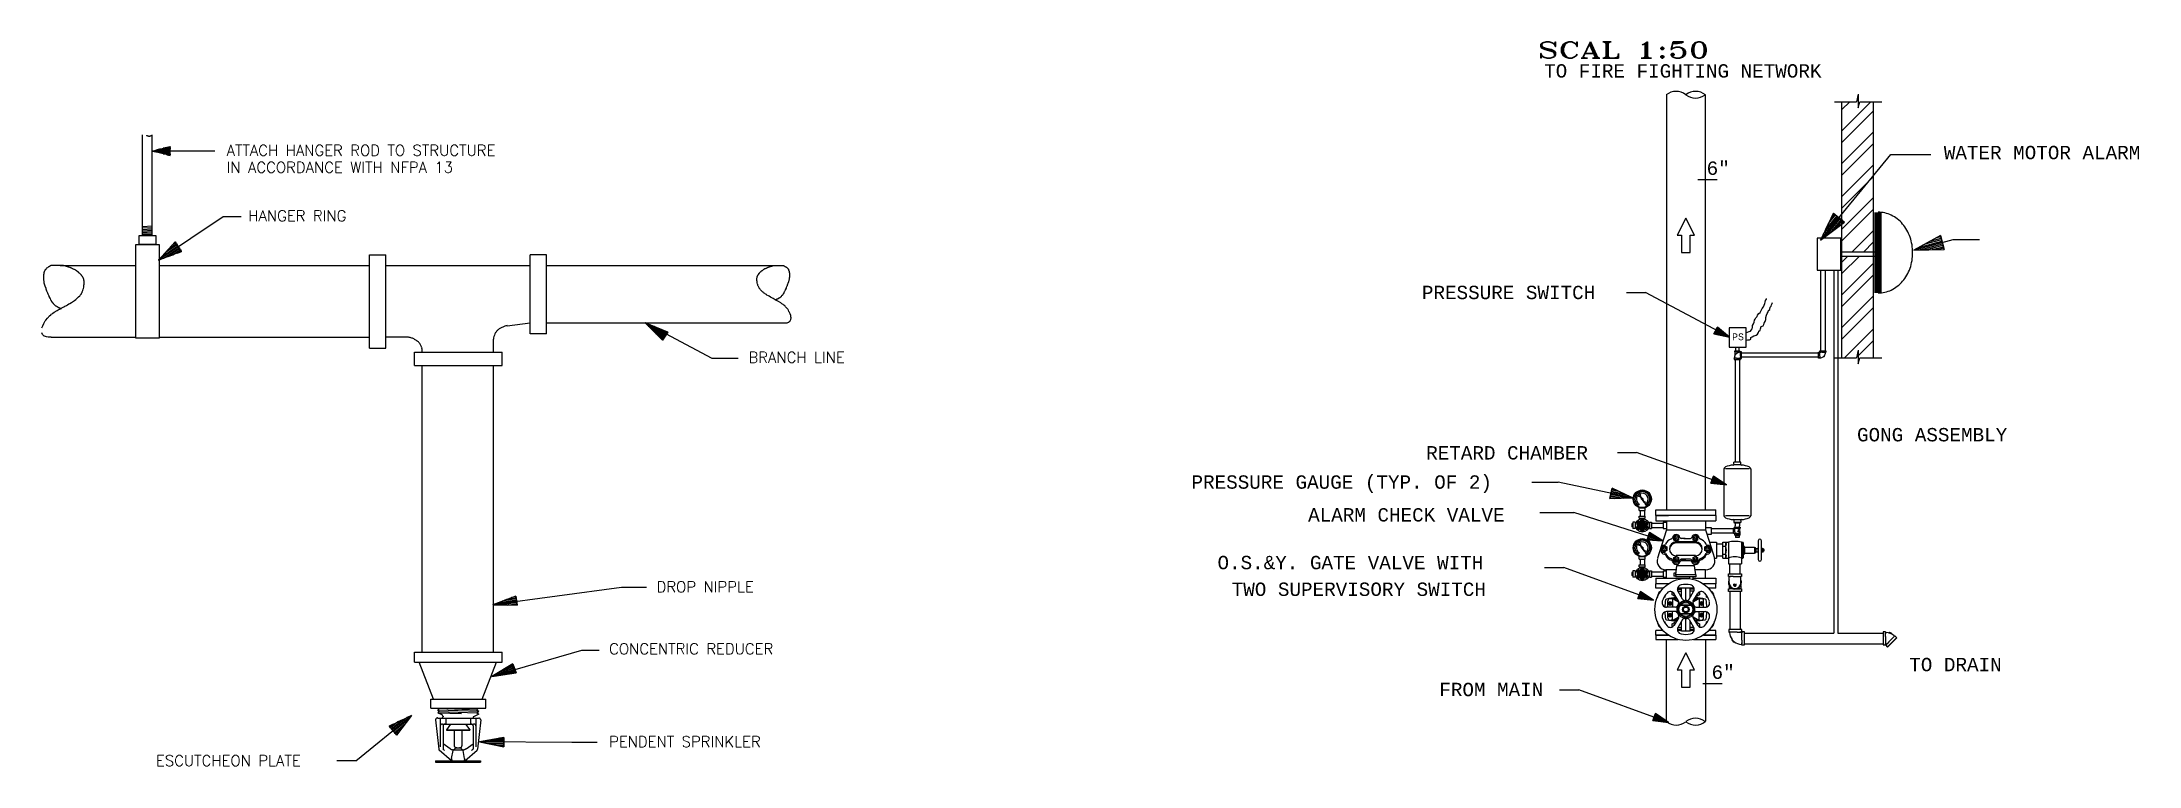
# Model space of a CAD drawing. Header units: millimetres. Extents: x 3124 to 89481, y 1963 to 26804.
# Drawn here: x 65996 to 89481, y 18124 to 26229 of the extents above; entities that cross this region are included whole.
import ezdxf

# ---------------------------------------------------------------- set-up
doc = ezdxf.new("R2010")
doc.units = ezdxf.units.MM
for name, color, linetype in [('1', 2, 'Continuous'), ('10', 7, 'Continuous'), ('11', 7, 'Continuous'), ('16', 7, 'Continuous'), ('2', 7, 'Continuous'), ('46', 7, 'Continuous'), ('5', 2, 'Continuous'), ('52', 7, 'Continuous'), ('60', 7, 'Continuous'), ('7', 7, 'Continuous'), ('9', 7, 'Continuous'), ('A-TITLE', 1, 'Continuous'), ('ARROW', 2, 'Continuous'), ('ELB', 2, 'Continuous'), ('Layer2', 1, 'Continuous'), ('M_ARR', 2, 'Continuous')]:
    doc.layers.add(name, color=color, linetype=linetype)
doc.styles.add('HL-LD', font='romant.shx')
doc.styles.add('KK', font='ROMANC.SHX', dxfattribs={"height": 180})
doc.styles.add('MONOTXT', font='MONOTXT', dxfattribs={"height": 0.2})

msp = doc.modelspace()

# ---------------------------------------------------------------- texts
at = {"layer": '2', "color": 2, "linetype": 'Continuous', "style": 'MONOTXT'}
for s, height, p in [('TO FIRE FIGHTING NETWORK', 149.53, (82819, 25830)), ('6"', 149.5, (84639, 24741)), ('WATER MOTOR ALARM', 149.53, (87295, 24916)), ('PRESSURE SWITCH', 149.53, (81450, 23350)), ('PS', 76.6, (84924, 22890)), ('GONG ASSEMBLY', 149.53, (86323, 21758)), ('RETARD CHAMBER', 149.53, (81498, 21555)), ('PRESSURE GAUGE (TYP. OF 2)', 149.53, (78870, 21228)), ('ALARM CHECK VALVE', 149.53, (80176, 20861)), ('O.S.&Y. GATE VALVE WITH', 149.53, (79161, 20327)), ('TWO SUPERVISORY SWITCH', 149.53, (79320, 20028)), ('6"', 149.5, (84694, 19100)), ('TO DRAIN', 149.5, (86908, 19185)), ('FROM MAIN', 149.5, (81645, 18906))]:
    msp.add_text(s, height=height, dxfattribs=at).set_placement(p)
at = {"layer": 'A-TITLE', "color": 2, "style": 'HL-LD', "width": 1.5}
msp.add_text('SCAL 1:50', height=180.1, dxfattribs=at).set_placement((82748, 26049))
at = {"layer": 'ELB', "color": 2, "linetype": 'Continuous', "style": 'KK'}
for s, p in [('ATTACH HANGER ROD TO STRUCTURE', (68064, 24954)), ('IN ACCORDANCE WITH NFPA 13', (68064, 24765)), ('HANGER RING', (68307, 24222)), ('BRANCH LINE', (73909, 22637)), ('DROP NIPPLE', (72879, 20069)), ('CONCENTRIC REDUCER', (72348, 19375)), ('PENDENT SPRINKLER', (72348, 18336)), ('ESCUTCHEON PLATE', (67274, 18124))]:
    msp.add_text(s, height=121.52, dxfattribs=at).set_placement(p)

# ---------------------------------------------------------------- blocks, each defined once
blk = doc.blocks.new('ARR00A')
at = {"layer": 'M_ARR'}
blk.add_lwpolyline([(-7, 0.88), (-7, -0.88), (-3.5, -0.88), (-3.5, -1.75), (0, 0), (-3.5, 1.75), (-3.5, 0.88)], close=True, dxfattribs=at)

# ---------------------------------------------------------------- hatches: boundary and pattern name
at = {"layer": 'Layer2'}
h = msp.add_hatch(dxfattribs=at)
h.set_pattern_fill('STEEL', color=256, scale=2076.802115, style=0)
h.set_pattern_definition([(45, (275038, 165159.9), (-183.5651, 183.5651), []), (45, (275038, 165289.7), (-183.5651, 183.5651), [])])
h.paths.add_polyline_path([(86508, 23829), (86154, 23829), (86154, 22693), (86316, 22693), (86336, 22779), (86336, 22624), (86355, 22693), (86508, 22693)])
h.paths.add_polyline_path([(86508, 24735), (86154, 24303), (86154, 24235), (86159, 24231), (86183, 24211), (86154, 24190), (86154, 23876), (86508, 23876)])
h.paths.add_polyline_path([(86508, 25558), (86355, 25558), (86336, 25490), (86336, 25645), (86316, 25558), (86154, 25558), (86154, 24303), (86508, 24735)])

# ---------------------------------------------------------------- linework, layer by layer
at = {"layer": '1', "color": 2, "linetype": 'Continuous'}
for points in [[(85082, 22976), (85096, 22981), (85115, 22986), (85129, 22990), (85138, 23004), (85148, 23018), (85153, 23033), (85153, 23056), (85162, 23075), (85171, 23094), (85176, 23113), (85181, 23127), (85190, 23141), (85204, 23155), (85209, 23169), (85223, 23188), (85237, 23202), (85251, 23221), (85261, 23245), (85275, 23263), (85284, 23282), (85289, 23301), (85294, 23315), (85298, 23334), (85308, 23348), (85308, 23358)], [(85082, 22891), (85096, 22896), (85120, 22896), (85134, 22901), (85134, 22920), (85148, 22929), (85167, 22938), (85181, 22943), (85195, 22948), (85209, 22957), (85218, 22976), (85223, 22990), (85237, 23004), (85242, 23018), (85251, 23042), (85270, 23051), (85280, 23066), (85284, 23080), (85294, 23099), (85303, 23122), (85303, 23146), (85308, 23169), (85317, 23188), (85327, 23207), (85331, 23221), (85346, 23235), (85350, 23259), (85360, 23273), (85364, 23287), (85374, 23301), (85378, 23311)]]:
    msp.add_lwpolyline(points, dxfattribs=at)
for points in [[(67048, 23961), (67308, 23961), (67308, 22915), (67048, 22915)], [(67084, 24061), (67272, 24061), (67272, 23961), (67084, 23961)]]:
    msp.add_3dface(points, dxfattribs=at)
at = {"layer": '10', "color": 2, "linetype": 'Continuous'}
for p, q in [((84191, 18619), (84191, 19540)), ((84628, 18625), (84628, 19540))]:
    msp.add_line(p, q, dxfattribs=at)
at = {"layer": '11', "color": 2, "linetype": 'Continuous'}
for p, q in [((84273, 20281), (84273, 20248)), ((84295, 20281), (84273, 20281)), ((84293, 20248), (84273, 20248)), ((84293, 20265), (84305, 20364)), ((84293, 20265), (84293, 20240)), ((84516, 20265), (84293, 20265)), ((84516, 20240), (84293, 20240)), ((84503, 20364), (84305, 20364)), ((84447, 20240), (84447, 20222)), ((84485, 20240), (84485, 20215)), ((84516, 20265), (84503, 20364)), ((84516, 20265), (84516, 20240))]:
    msp.add_line(p, q, dxfattribs=at)
at = {"layer": '16', "color": 2, "linetype": 'Continuous'}
for p, q in [((66089, 23721), (66084, 23719)), ((66094, 23723), (66089, 23721)), ((66096, 23725), (66094, 23723)), ((66099, 23725), (66096, 23725)), ((66104, 23726), (66099, 23725)), ((66106, 23726), (66104, 23726)), ((66121, 23728), (66106, 23726)), ((66123, 23728), (66121, 23728)), ((66133, 23726), (66123, 23728)), ((66165, 23726), (66133, 23726)), ((66196, 23726), (66165, 23726)), ((66199, 23726), (66196, 23726)), ((66204, 23725), (66199, 23726)), ((66200, 23726), (67048, 23726)), ((66235, 23725), (66204, 23725)), ((66238, 23725), (66235, 23725)), ((66245, 23723), (66238, 23725)), ((66247, 23723), (66245, 23723)), ((66255, 23721), (66247, 23723)), ((66257, 23721), (66255, 23721)), ((66262, 23719), (66257, 23721)), ((67308, 23726), (69665, 23726)), ((69665, 23845), (69848, 23845)), ((69665, 22801), (69665, 23845)), ((69848, 22801), (69848, 23845)), ((69848, 23726), (71462, 23726)), ((71645, 23845), (71462, 23845)), ((71462, 22961), (71462, 23845)), ((71645, 22961), (71645, 23845)), ((71645, 23726), (74299, 23726)), ((74169, 23720), (74173, 23721)), ((74173, 23721), (74175, 23721)), ((74175, 23721), (74181, 23723)), ((74181, 23723), (74183, 23723)), ((74183, 23723), (74189, 23725)), ((74189, 23725), (74191, 23725)), ((74191, 23725), (74216, 23725)), ((74216, 23725), (74220, 23726)), ((74220, 23726), (74222, 23726)), ((74222, 23726), (74247, 23726)), ((74247, 23726), (74273, 23726)), ((74273, 23726), (74280, 23728)), ((74280, 23728), (74282, 23728)), ((74282, 23728), (74294, 23726)), ((74294, 23726), (74296, 23726)), ((74296, 23726), (74300, 23725)), ((74300, 23725), (74302, 23725)), ((74302, 23725), (74304, 23723)), ((74304, 23723), (74308, 23721)), ((74308, 23721), (74312, 23720)), ((66016, 23632), (66013, 23621)), ((66013, 23621), (66013, 23615)), ((66013, 23615), (66013, 23587)), ((66013, 23587), (66013, 23562)), ((66013, 23562), (66016, 23554)), ((66018, 23642), (66016, 23638)), ((66016, 23638), (66016, 23632)), ((66016, 23554), (66016, 23546)), ((66016, 23546), (66018, 23538)), ((66021, 23652), (66018, 23648)), ((66018, 23648), (66018, 23642)), ((66018, 23538), (66018, 23531)), ((66018, 23531), (66021, 23523)), ((66023, 23658), (66021, 23652)), ((66021, 23523), (66028, 23499)), ((66026, 23662), (66023, 23658)), ((66028, 23668), (66026, 23662)), ((66030, 23672), (66028, 23668)), ((66028, 23499), (66038, 23474)), ((66038, 23683), (66030, 23676)), ((66030, 23676), (66030, 23672)), ((66040, 23685), (66038, 23683)), ((66043, 23689), (66040, 23685)), ((66047, 23695), (66043, 23689)), ((66057, 23701), (66047, 23695)), ((66062, 23705), (66057, 23701)), ((66067, 23707), (66062, 23705)), ((66069, 23711), (66067, 23707)), ((66074, 23713), (66069, 23711)), ((66077, 23715), (66074, 23713)), ((66082, 23717), (66077, 23715)), ((66084, 23719), (66082, 23717)), ((66265, 23719), (66262, 23719)), ((66269, 23717), (66265, 23719)), ((66272, 23717), (66269, 23717)), ((66277, 23715), (66272, 23717)), ((66279, 23715), (66277, 23715)), ((66282, 23713), (66279, 23715)), ((66284, 23713), (66282, 23713)), ((66289, 23711), (66284, 23713)), ((66291, 23711), (66289, 23711)), ((66294, 23709), (66291, 23711)), ((66299, 23707), (66294, 23709)), ((66308, 23705), (66299, 23707)), ((66313, 23703), (66308, 23705)), ((66318, 23699), (66313, 23703)), ((66323, 23697), (66318, 23699)), ((66330, 23695), (66323, 23697)), ((66338, 23691), (66330, 23695)), ((66343, 23689), (66338, 23691)), ((66350, 23685), (66343, 23689)), ((66357, 23683), (66350, 23685)), ((66362, 23680), (66357, 23683)), ((66367, 23678), (66362, 23680)), ((66372, 23674), (66367, 23678)), ((66384, 23666), (66372, 23674)), ((66386, 23664), (66384, 23666)), ((66391, 23662), (66386, 23664)), ((66394, 23658), (66391, 23662)), ((66399, 23656), (66394, 23658)), ((66401, 23654), (66399, 23656)), ((66404, 23650), (66401, 23654)), ((66408, 23648), (66404, 23650)), ((66411, 23644), (66408, 23648)), ((66413, 23642), (66411, 23644)), ((66418, 23640), (66413, 23642)), ((66425, 23632), (66418, 23640)), ((66428, 23631), (66425, 23632)), ((66430, 23627), (66428, 23631)), ((66438, 23619), (66430, 23627)), ((66440, 23615), (66438, 23619)), ((66450, 23603), (66440, 23615)), ((66455, 23593), (66450, 23603)), ((66457, 23587), (66455, 23593)), ((66460, 23583), (66457, 23587)), ((66462, 23578), (66460, 23583)), ((66460, 23468), (66465, 23485)), ((66465, 23574), (66462, 23578)), ((66467, 23568), (66465, 23574)), ((66465, 23485), (66467, 23499)), ((66467, 23562), (66467, 23568)), ((66469, 23550), (66467, 23562)), ((66467, 23505), (66469, 23517)), ((66467, 23499), (66467, 23505)), ((66469, 23523), (66469, 23550)), ((66469, 23517), (66469, 23523)), ((74003, 23585), (74005, 23594)), ((74003, 23563), (74003, 23585)), ((74003, 23558), (74003, 23563)), ((74005, 23549), (74003, 23558)), ((74005, 23599), (74007, 23604)), ((74005, 23594), (74005, 23599)), ((74005, 23544), (74005, 23549)), ((74007, 23533), (74005, 23544)), ((74007, 23604), (74009, 23607)), ((74011, 23519), (74007, 23533)), ((74009, 23607), (74011, 23612)), ((74011, 23612), (74013, 23615)), ((74013, 23513), (74011, 23519)), ((74013, 23615), (74015, 23619)), ((74015, 23502), (74013, 23513)), ((74015, 23619), (74019, 23627)), ((74017, 23496), (74015, 23502)), ((74021, 23491), (74017, 23496)), ((74019, 23627), (74027, 23637)), ((74023, 23485), (74021, 23491)), ((74027, 23637), (74029, 23640)), ((74029, 23640), (74035, 23646)), ((74035, 23646), (74036, 23649)), ((74036, 23649), (74038, 23651)), ((74038, 23651), (74044, 23657)), ((74044, 23657), (74048, 23659)), ((74048, 23659), (74050, 23660)), ((74050, 23660), (74052, 23663)), ((74052, 23663), (74056, 23665)), ((74056, 23665), (74058, 23668)), ((74058, 23668), (74060, 23670)), ((74060, 23670), (74064, 23671)), ((74064, 23671), (74066, 23674)), ((74066, 23674), (74070, 23676)), ((74070, 23676), (74072, 23677)), ((74072, 23677), (74081, 23684)), ((74081, 23684), (74085, 23687)), ((74085, 23687), (74089, 23688)), ((74089, 23688), (74093, 23692)), ((74093, 23692), (74099, 23693)), ((74099, 23693), (74105, 23696)), ((74105, 23696), (74109, 23698)), ((74109, 23698), (74115, 23701)), ((74115, 23701), (74120, 23703)), ((74120, 23703), (74124, 23704)), ((74124, 23704), (74128, 23707)), ((74128, 23707), (74132, 23709)), ((74132, 23709), (74140, 23710)), ((74140, 23710), (74144, 23712)), ((74144, 23712), (74146, 23714)), ((74146, 23714), (74148, 23714)), ((74148, 23714), (74152, 23715)), ((74152, 23715), (74154, 23715)), ((74154, 23715), (74156, 23717)), ((74156, 23717), (74157, 23717)), ((74157, 23717), (74161, 23718)), ((74161, 23718), (74163, 23718)), ((74163, 23718), (74167, 23720)), ((74167, 23720), (74169, 23720)), ((74312, 23720), (74314, 23718)), ((74314, 23718), (74317, 23717)), ((74317, 23717), (74319, 23715)), ((74319, 23715), (74323, 23714)), ((74323, 23714), (74325, 23710)), ((74325, 23710), (74329, 23709)), ((74329, 23709), (74333, 23706)), ((74335, 23486), (74331, 23480)), ((74333, 23706), (74341, 23701)), ((74337, 23494), (74335, 23486)), ((74341, 23500), (74337, 23494)), ((74341, 23701), (74345, 23696)), ((74343, 23508), (74341, 23500)), ((74347, 23516), (74343, 23508)), ((74345, 23696), (74347, 23693)), ((74347, 23693), (74349, 23692)), ((74349, 23524), (74347, 23516)), ((74349, 23692), (74355, 23685)), ((74356, 23544), (74349, 23524)), ((74355, 23685), (74355, 23682)), ((74355, 23682), (74356, 23679)), ((74356, 23679), (74358, 23674)), ((74362, 23563), (74356, 23544)), ((74358, 23674), (74360, 23671)), ((74360, 23671), (74362, 23666)), ((74362, 23666), (74364, 23663)), ((74364, 23569), (74362, 23563)), ((74364, 23663), (74364, 23659)), ((74364, 23659), (74366, 23656)), ((74366, 23582), (74364, 23576)), ((74364, 23576), (74364, 23569)), ((74366, 23656), (74366, 23651)), ((74366, 23651), (74368, 23641)), ((74368, 23594), (74366, 23588)), ((74366, 23588), (74366, 23582)), ((74368, 23641), (74368, 23637)), ((74368, 23637), (74368, 23615)), ((74368, 23615), (74368, 23594)), ((66038, 23474), (66040, 23464)), ((66040, 23464), (66045, 23454)), ((66045, 23454), (66047, 23444)), ((66047, 23444), (66052, 23436)), ((66052, 23436), (66055, 23427)), ((66055, 23427), (66060, 23419)), ((66060, 23419), (66062, 23411)), ((66062, 23411), (66072, 23388)), ((66072, 23388), (66074, 23380)), ((66074, 23380), (66084, 23362)), ((66084, 23362), (66087, 23356)), ((66087, 23356), (66091, 23344)), ((66091, 23344), (66094, 23339)), ((66094, 23339), (66099, 23333)), ((66099, 23333), (66101, 23329)), ((66101, 23329), (66106, 23323)), ((66106, 23323), (66108, 23317)), ((66108, 23317), (66113, 23313)), ((66113, 23313), (66116, 23309)), ((66116, 23309), (66121, 23305)), ((66121, 23305), (66123, 23301)), ((66123, 23301), (66130, 23293)), ((66130, 23293), (66133, 23290)), ((66133, 23290), (66138, 23286)), ((66138, 23286), (66145, 23278)), ((66145, 23278), (66147, 23276)), ((66147, 23276), (66150, 23276)), ((66150, 23276), (66152, 23274)), ((66152, 23274), (66160, 23270)), ((66160, 23270), (66162, 23268)), ((66162, 23268), (66167, 23266)), ((66167, 23266), (66169, 23264)), ((66169, 23264), (66172, 23264)), ((66172, 23264), (66174, 23262)), ((66174, 23262), (66174, 23260)), ((66174, 23260), (66177, 23260)), ((66177, 23260), (66179, 23258)), ((66179, 23258), (66182, 23258)), ((66182, 23258), (66184, 23256)), ((66184, 23256), (66186, 23256)), ((66186, 23256), (66189, 23254)), ((66189, 23254), (66191, 23254)), ((66191, 23254), (66194, 23252)), ((66194, 23252), (66196, 23252)), ((66196, 23252), (66196, 23250)), ((66196, 23250), (66199, 23250)), ((66199, 23250), (66201, 23248)), ((66213, 23248), (66243, 23264)), ((66243, 23264), (66252, 23270)), ((66252, 23270), (66272, 23280)), ((66272, 23280), (66282, 23286)), ((66282, 23286), (66299, 23297)), ((66299, 23297), (66308, 23303)), ((66308, 23303), (66328, 23313)), ((66328, 23313), (66338, 23321)), ((66338, 23321), (66350, 23327)), ((66350, 23327), (66360, 23335)), ((66360, 23335), (66377, 23346)), ((66377, 23346), (66384, 23352)), ((66384, 23352), (66391, 23360)), ((66391, 23360), (66406, 23374)), ((66406, 23374), (66421, 23388)), ((66421, 23388), (66425, 23395)), ((66425, 23395), (66438, 23409)), ((66438, 23409), (66440, 23417)), ((66440, 23417), (66445, 23425)), ((66445, 23425), (66447, 23433)), ((66447, 23433), (66452, 23438)), ((66452, 23438), (66455, 23446)), ((66455, 23446), (66457, 23460)), ((66457, 23460), (66460, 23468)), ((74027, 23478), (74023, 23485)), ((74029, 23472), (74027, 23478)), ((74038, 23461), (74029, 23472)), ((74042, 23455), (74038, 23461)), ((74054, 23444), (74042, 23455)), ((74066, 23433), (74054, 23444)), ((74072, 23427), (74066, 23433)), ((74077, 23422), (74072, 23427)), ((74091, 23413), (74077, 23422)), ((74099, 23406), (74091, 23413)), ((74109, 23402), (74099, 23406)), ((74116, 23395), (74109, 23402)), ((74132, 23387), (74116, 23395)), ((74140, 23383), (74132, 23387)), ((74154, 23373), (74140, 23383)), ((74161, 23369), (74154, 23373)), ((74177, 23361), (74161, 23369)), ((74185, 23356), (74177, 23361)), ((74208, 23344), (74185, 23356)), ((74208, 23340), (74206, 23340)), ((74216, 23339), (74208, 23344)), ((74210, 23340), (74208, 23340)), ((74212, 23342), (74210, 23340)), ((74214, 23342), (74212, 23342)), ((74216, 23344), (74214, 23342)), ((74218, 23344), (74216, 23344)), ((74237, 23328), (74216, 23339)), ((74220, 23345), (74218, 23344)), ((74222, 23345), (74220, 23345)), ((74222, 23347), (74222, 23345)), ((74224, 23347), (74222, 23347)), ((74226, 23348), (74224, 23347)), ((74228, 23348), (74226, 23348)), ((74230, 23350), (74228, 23348)), ((74232, 23350), (74230, 23350)), ((74234, 23351), (74232, 23350)), ((74236, 23351), (74234, 23351)), ((74237, 23353), (74236, 23351)), ((74239, 23353), (74237, 23353)), ((74245, 23323), (74237, 23328)), ((74241, 23356), (74239, 23354)), ((74239, 23354), (74239, 23353)), ((74243, 23356), (74241, 23356)), ((74245, 23358), (74243, 23356)), ((74249, 23359), (74245, 23358)), ((74271, 23308), (74245, 23323)), ((74251, 23361), (74249, 23359)), ((74257, 23364), (74251, 23361)), ((74259, 23365), (74257, 23364)), ((74261, 23365), (74259, 23365)), ((74263, 23367), (74261, 23365)), ((74269, 23373), (74263, 23367)), ((74273, 23376), (74269, 23373)), ((74284, 23298), (74271, 23308)), ((74275, 23380), (74273, 23376)), ((74280, 23386), (74275, 23380)), ((74282, 23389), (74280, 23386)), ((74286, 23392), (74282, 23389)), ((74290, 23293), (74284, 23298)), ((74288, 23395), (74286, 23392)), ((74292, 23398), (74288, 23395)), ((74298, 23289), (74290, 23293)), ((74294, 23403), (74292, 23398)), ((74298, 23408), (74294, 23403)), ((74300, 23411), (74298, 23408)), ((74304, 23284), (74298, 23289)), ((74304, 23416), (74300, 23411)), ((74306, 23420), (74304, 23416)), ((74314, 23275), (74304, 23284)), ((74310, 23430), (74306, 23420)), ((74312, 23434), (74310, 23430)), ((74319, 23449), (74312, 23434)), ((74319, 23270), (74314, 23275)), ((74321, 23455), (74319, 23449)), ((74323, 23264), (74319, 23270)), ((74329, 23474), (74321, 23455)), ((74333, 23254), (74323, 23264)), ((74331, 23480), (74329, 23474)), ((74349, 23237), (74333, 23254)), ((65996, 23027), (66006, 23050)), ((66006, 23050), (66016, 23078)), ((66016, 23078), (66021, 23086)), ((66021, 23086), (66028, 23101)), ((66028, 23101), (66033, 23109)), ((66033, 23109), (66038, 23115)), ((66038, 23115), (66057, 23137)), ((66057, 23137), (66069, 23148)), ((66069, 23148), (66074, 23156)), ((66074, 23156), (66082, 23162)), ((66082, 23162), (66094, 23174)), ((66094, 23174), (66101, 23180)), ((66101, 23180), (66111, 23186)), ((66111, 23186), (66118, 23192)), ((66118, 23192), (66135, 23203)), ((66135, 23203), (66167, 23223)), ((66167, 23223), (66177, 23229)), ((66177, 23229), (66204, 23243)), ((66201, 23248), (66204, 23248)), ((66204, 23243), (66213, 23248)), ((66204, 23248), (66206, 23246)), ((66206, 23246), (66208, 23246)), ((66208, 23246), (66211, 23244)), ((66211, 23244), (66213, 23244)), ((66213, 23244), (66216, 23244)), ((71208, 23053), (71462, 23085)), ((71645, 23086), (74299, 23086)), ((74299, 23086), (74327, 23085)), ((74327, 23085), (74341, 23086)), ((74341, 23086), (74358, 23093)), ((74353, 23232), (74349, 23237)), ((74356, 23226), (74353, 23232)), ((74362, 23213), (74356, 23226)), ((74358, 23093), (74362, 23094)), ((74366, 23207), (74362, 23213)), ((74362, 23094), (74366, 23097)), ((74374, 23185), (74366, 23207)), ((74366, 23097), (74370, 23102)), ((74370, 23102), (74374, 23105)), ((74382, 23166), (74374, 23185)), ((74374, 23105), (74376, 23108)), ((74376, 23108), (74382, 23123)), ((74384, 23157), (74382, 23166)), ((74382, 23123), (74384, 23126)), ((74384, 23152), (74384, 23157)), ((74386, 23141), (74384, 23152)), ((74384, 23129), (74386, 23138)), ((74384, 23126), (74384, 23129)), ((74386, 23138), (74386, 23141)), ((66004, 22954), (65996, 22972)), ((66006, 22951), (66004, 22954)), ((66011, 22947), (66006, 22951)), ((66016, 22941), (66011, 22947)), ((66021, 22937), (66016, 22941)), ((66026, 22935), (66021, 22937)), ((66047, 22927), (66026, 22935)), ((66065, 22925), (66047, 22927)), ((66100, 22926), (66065, 22925)), ((66100, 22926), (67048, 22926)), ((67308, 22926), (69665, 22926)), ((69665, 22801), (69848, 22801)), ((70063, 22926), (69848, 22926)), ((71055, 22756), (71055, 22903)), ((71645, 22961), (71462, 22961)), ((70168, 22609), (70168, 22756)), ((70168, 22756), (71151, 22756)), ((70168, 22609), (71151, 22609)), ((70255, 22756), (70255, 22773)), ((70255, 19398), (70255, 22609)), ((71055, 19398), (71055, 22609)), ((71151, 22609), (71151, 22756)), ((70168, 19287), (70168, 19398)), ((70168, 19398), (71151, 19398)), ((70168, 19287), (71151, 19287)), ((70383, 18874), (70221, 19287)), ((70925, 18874), (71088, 19287)), ((71151, 19287), (71151, 19398)), ((70352, 18770), (70352, 18874)), ((70352, 18874), (70966, 18874)), ((70966, 18770), (70966, 18874)), ((70352, 18770), (70966, 18770))]:
    msp.add_line(p, q, dxfattribs=at)
for centre, radius, start, end in [((71228, 22863), 189, 118.0573, 128.5858), ((71239, 22844), 211, 108.2977, 118.0857), ((71244, 22827), 229, 99.0417, 108.3287), ((70063, 22688), 238, 80.974, 90.0156), ((70065, 22697), 229, 71.7133, 81.0053), ((70070, 22714), 211, 61.9517, 71.7444), ((70080, 22733), 189, 51.4467, 61.9801), ((70095, 22751), 167, 39.9956, 51.4664), ((70110, 22764), 147, 27.5005, 39.9963), ((70123, 22771), 132, 14.0605, 27.4713), ((70131, 22773), 124, 0.0372, 14.0001), ((71178, 22903), 124, 166.0102, 179.9629), ((71186, 22901), 132, 152.5481, 165.9498), ((71199, 22894), 147, 140.0304, 152.5188), ((71214, 22881), 167, 128.5661, 140.031)]:
    msp.add_arc(centre, radius, start, end, dxfattribs=at)
at = {"layer": '2', "color": 2, "linetype": 'Continuous'}
for p, q in [((67123, 24061), (67123, 25189)), ((67231, 24061), (67231, 25189)), ((85915, 24010), (86700, 24969)), ((86700, 24969), (87148, 24969)), ((84542, 24688), (84756, 24688)), ((67231, 24168), (67123, 24161)), ((67231, 24149), (67123, 24143)), ((67231, 24133), (67123, 24127)), ((67231, 24118), (67123, 24111)), ((67231, 24104), (67123, 24097)), ((67231, 24090), (67123, 24084)), ((67231, 24075), (67123, 24069)), ((67231, 24061), (67123, 24061)), ((86961, 23900), (87400, 24016)), ((87400, 24016), (87695, 24016)), ((83740, 23424), (83953, 23424)), ((84893, 22924), (83953, 23424)), ((83641, 21635), (83854, 21635)), ((84862, 21270), (83854, 21635)), ((82682, 21300), (82977, 21300)), ((83808, 21126), (82977, 21300)), ((82771, 20961), (83153, 20961)), ((84149, 20645), (83153, 20961)), ((82824, 20345), (83038, 20345)), ((84045, 19981), (83038, 20345)), ((84597, 19048), (84811, 19048)), ((82992, 18978), (83206, 18978)), ((84213, 18613), (83206, 18978))]:
    msp.add_line(p, q, dxfattribs=at)
at = {"layer": '46', "color": 2, "linetype": 'Continuous'}
for p, q in [((67166, 25186), (67167, 25185)), ((67167, 25185), (67168, 25185)), ((67169, 25186), (67168, 25183)), ((67168, 25185), (67169, 25183)), ((67169, 25183), (67171, 25183)), ((67171, 25183), (67171, 25182)), ((67171, 25182), (67172, 25182)), ((67172, 25182), (67174, 25181)), ((67174, 25181), (67175, 25181)), ((67175, 25181), (67176, 25180)), ((67176, 25180), (67177, 25180)), ((67177, 25180), (67179, 25179)), ((67179, 25179), (67182, 25178)), ((67182, 25178), (67184, 25177)), ((67184, 25177), (67185, 25177)), ((67185, 25177), (67189, 25176)), ((67189, 25176), (67190, 25176)), ((67190, 25176), (67204, 25176)), ((67204, 25176), (67206, 25177)), ((67206, 25177), (67207, 25177)), ((67207, 25177), (67211, 25178)), ((67211, 25178), (67212, 25178)), ((67212, 25178), (67216, 25179)), ((67216, 25179), (67217, 25179)), ((67217, 25179), (67219, 25180)), ((67219, 25180), (67220, 25180)), ((67220, 25180), (67221, 25181)), ((67221, 25181), (67223, 25182)), ((67223, 25182), (67224, 25183)), ((67224, 25183), (67226, 25183)), ((67226, 25183), (67228, 25185)), ((67228, 25185), (67229, 25185)), ((67229, 25185), (67230, 25186)), ((67231, 25007), (67433, 25057)), ((67312, 25007), (67231, 25007)), ((67231, 25007), (67272, 24997)), ((67433, 25007), (67231, 25007)), ((67433, 24958), (67231, 25007)), ((67314, 25028), (67272, 25017)), ((67272, 25017), (67433, 25018)), ((67272, 24997), (67433, 24997)), ((67433, 25028), (67314, 25028)), ((67433, 24987), (67314, 24987)), ((67396, 25048), (67355, 25038)), ((67355, 25038), (67433, 25038)), ((67355, 24977), (67433, 24977)), ((67433, 25048), (67396, 25048)), ((67396, 24967), (67433, 24958)), ((67433, 24967), (67396, 24967)), ((67433, 24958), (67433, 25057)), ((67433, 25057), (67433, 25048)), ((67433, 25038), (67433, 25028)), ((67933, 25008), (67433, 25008)), ((67433, 24977), (67433, 24967)), ((68026, 24272), (67303, 23788)), ((68228, 24272), (68026, 24272)), ((86059, 24313), (85915, 24010)), ((86121, 24262), (85915, 24010)), ((85915, 24010), (86183, 24211)), ((85944, 24072), (86109, 24272)), ((85969, 24051), (86134, 24252)), ((86096, 24283), (85974, 24134)), ((85974, 24134), (86003, 24195)), ((86003, 24195), (86083, 24293)), ((86147, 24242), (86024, 24092)), ((86032, 24257), (86059, 24313)), ((86071, 24303), (86032, 24257)), ((86059, 24313), (86183, 24211)), ((86083, 24293), (86071, 24303)), ((86079, 24133), (86159, 24231)), ((86109, 24272), (86096, 24283)), ((86134, 24252), (86121, 24262)), ((86172, 24221), (86133, 24174)), ((86159, 24231), (86147, 24242)), ((86183, 24211), (86172, 24221)), ((67303, 23788), (67488, 23990)), ((67510, 23958), (67379, 23871)), ((67416, 23912), (67502, 23969)), ((67495, 23980), (67454, 23953)), ((67561, 23882), (67488, 23990)), ((67488, 23990), (67495, 23980)), ((67502, 23969), (67510, 23958)), ((86024, 24092), (85969, 24051)), ((86133, 24174), (86079, 24133)), ((87256, 24061), (86961, 23900)), ((87276, 23984), (86961, 23900)), ((87021, 23933), (87272, 23999)), ((87030, 23901), (87280, 23968)), ((87268, 24015), (87082, 23965)), ((87082, 23965), (87141, 23998)), ((87141, 23998), (87264, 24031)), ((87201, 24031), (87256, 24061)), ((87259, 24047), (87201, 24031)), ((87256, 24061), (87297, 23906)), ((87264, 24031), (87259, 24047)), ((87272, 23999), (87268, 24015)), ((87280, 23968), (87276, 23984)), ((67525, 23936), (67303, 23788)), ((67561, 23882), (67303, 23788)), ((67303, 23788), (67356, 23807)), ((67341, 23829), (67517, 23947)), ((67379, 23871), (67341, 23829)), ((67356, 23807), (67532, 23925)), ((67540, 23914), (67409, 23826)), ((67409, 23826), (67461, 23845)), ((67454, 23953), (67416, 23912)), ((67461, 23845), (67547, 23903)), ((67554, 23892), (67513, 23864)), ((67513, 23864), (67561, 23882)), ((67517, 23947), (67525, 23936)), ((67532, 23925), (67540, 23914)), ((67547, 23903), (67554, 23892)), ((86961, 23900), (87021, 23933)), ((86961, 23900), (87297, 23906)), ((87098, 23902), (87030, 23901)), ((87285, 23952), (87098, 23902)), ((87166, 23904), (87289, 23936)), ((87235, 23905), (87166, 23904)), ((87293, 23920), (87235, 23905)), ((87289, 23936), (87285, 23952)), ((87297, 23906), (87293, 23920)), ((72976, 22936), (72751, 23086)), ((72751, 23086), (72946, 22892)), ((73005, 22980), (72751, 23086)), ((72751, 23086), (72802, 23064)), ((73502, 22686), (72751, 23086)), ((72790, 23046), (72969, 22927)), ((72831, 23007), (72790, 23046)), ((72802, 23064), (72981, 22945)), ((72854, 23043), (72906, 23021)), ((72988, 22954), (72854, 23043)), ((72906, 23021), (72993, 22963)), ((84721, 22963), (84759, 23038)), ((84751, 23024), (84747, 23016)), ((84747, 23016), (84838, 22971)), ((84811, 22994), (84751, 23024)), ((84759, 23038), (84755, 23031)), ((84755, 23031), (84784, 23017)), ((84893, 22924), (84759, 23038)), ((84784, 23017), (84811, 22994)), ((72964, 22918), (72831, 23007)), ((72870, 22967), (72957, 22909)), ((72910, 22928), (72870, 22967)), ((72951, 22900), (72910, 22928)), ((73005, 22980), (72946, 22892)), ((72946, 22892), (72951, 22900)), ((72957, 22909), (72964, 22918)), ((72958, 23000), (73005, 22980)), ((72999, 22972), (72958, 23000)), ((72969, 22927), (72976, 22936)), ((72981, 22945), (72988, 22954)), ((72993, 22963), (72999, 22972)), ((84721, 22963), (84893, 22924)), ((84753, 22956), (84721, 22963)), ((84728, 22978), (84725, 22970)), ((84725, 22970), (84753, 22956)), ((84788, 22948), (84728, 22978)), ((84736, 22993), (84732, 22985)), ((84732, 22985), (84823, 22940)), ((84858, 22932), (84736, 22993)), ((84744, 23008), (84740, 23001)), ((84740, 23001), (84893, 22924)), ((84865, 22947), (84744, 23008)), ((84823, 22940), (84788, 22948)), ((84838, 22971), (84865, 22947)), ((84893, 22924), (84858, 22932)), ((73794, 22686), (73502, 22686)), ((83556, 21117), (83581, 21235)), ((83556, 21117), (83581, 21235)), ((83561, 21140), (83559, 21128)), ((83561, 21140), (83559, 21128)), ((83654, 21121), (83561, 21140)), ((83654, 21121), (83561, 21140)), ((83566, 21164), (83563, 21152)), ((83566, 21164), (83563, 21152)), ((83563, 21152), (83705, 21123)), ((83563, 21152), (83705, 21123)), ((83757, 21124), (83566, 21164)), ((83757, 21124), (83566, 21164)), ((83571, 21188), (83568, 21176)), ((83571, 21188), (83568, 21176)), ((83568, 21176), (83808, 21126)), ((83568, 21176), (83808, 21126)), ((83762, 21148), (83571, 21188)), ((83762, 21148), (83571, 21188)), ((83576, 21212), (83573, 21200)), ((83576, 21212), (83573, 21200)), ((83573, 21200), (83715, 21170)), ((83573, 21200), (83715, 21170)), ((83669, 21192), (83576, 21212)), ((83669, 21192), (83576, 21212)), ((83581, 21235), (83579, 21224)), ((83581, 21235), (83579, 21224)), ((83579, 21224), (83623, 21215)), ((83579, 21224), (83623, 21215)), ((83808, 21126), (83581, 21235)), ((83808, 21126), (83581, 21235)), ((83623, 21215), (83669, 21192)), ((83623, 21215), (83669, 21192)), ((83715, 21170), (83762, 21148)), ((83715, 21170), (83762, 21148)), ((84687, 21289), (84715, 21368)), ((84687, 21289), (84862, 21270)), ((84719, 21286), (84687, 21289)), ((84692, 21304), (84690, 21296)), ((84690, 21296), (84719, 21286)), ((84755, 21282), (84692, 21304)), ((84698, 21321), (84695, 21312)), ((84695, 21312), (84790, 21278)), ((84826, 21274), (84698, 21321)), ((84704, 21337), (84701, 21328)), ((84701, 21328), (84862, 21270)), ((84832, 21290), (84704, 21337)), ((84710, 21353), (84707, 21345)), ((84707, 21345), (84802, 21310)), ((84772, 21330), (84710, 21353)), ((84715, 21368), (84713, 21361)), ((84713, 21361), (84743, 21350)), ((84862, 21270), (84715, 21368)), ((84743, 21350), (84772, 21330)), ((84790, 21278), (84755, 21282)), ((84802, 21310), (84832, 21290)), ((84862, 21270), (84826, 21274)), ((83556, 21117), (83808, 21126)), ((83556, 21117), (83808, 21126)), ((83603, 21119), (83556, 21117)), ((83603, 21119), (83556, 21117)), ((83559, 21128), (83603, 21119)), ((83559, 21128), (83603, 21119)), ((83705, 21123), (83654, 21121)), ((83705, 21123), (83654, 21121)), ((83808, 21126), (83757, 21124)), ((83808, 21126), (83757, 21124)), ((83973, 20657), (83999, 20737)), ((83978, 20672), (83976, 20664)), ((84042, 20652), (83978, 20672)), ((83983, 20689), (83981, 20680)), ((83981, 20680), (84077, 20650)), ((84113, 20648), (83983, 20689)), ((83989, 20705), (83986, 20697)), ((83986, 20697), (84149, 20645)), ((84118, 20664), (83989, 20705)), ((83994, 20721), (83991, 20713)), ((83991, 20713), (84087, 20683)), ((84057, 20701), (83994, 20721)), ((83999, 20737), (83996, 20729)), ((83996, 20729), (84026, 20720)), ((84149, 20645), (83999, 20737)), ((84026, 20720), (84057, 20701)), ((84087, 20683), (84118, 20664)), ((83973, 20657), (84149, 20645)), ((84006, 20655), (83973, 20657)), ((83976, 20664), (84006, 20655)), ((84077, 20650), (84042, 20652)), ((72486, 20123), (71045, 19930)), ((71302, 20027), (71045, 19930)), ((71311, 19975), (71045, 19930)), ((71097, 19950), (71309, 19985)), ((71101, 19929), (71312, 19964)), ((71307, 19996), (71150, 19970)), ((71150, 19970), (71202, 19990)), ((71202, 19990), (71305, 20007)), ((71254, 20009), (71302, 20027)), ((71304, 20018), (71254, 20009)), ((71302, 20027), (71319, 19923)), ((71305, 20007), (71304, 20018)), ((71309, 19985), (71307, 19996)), ((71312, 19964), (71311, 19975)), ((72768, 20123), (72486, 20123)), ((83870, 20000), (83899, 20079)), ((83870, 20000), (84045, 19981)), ((83902, 19996), (83870, 20000)), ((83876, 20015), (83873, 20007)), ((83873, 20007), (83902, 19996)), ((83938, 19993), (83876, 20015)), ((83881, 20031), (83878, 20023)), ((83878, 20023), (83973, 19989)), ((84009, 19985), (83881, 20031)), ((83887, 20047), (83884, 20039)), ((83884, 20039), (84045, 19981)), ((84015, 20001), (83887, 20047)), ((83893, 20063), (83890, 20055)), ((83890, 20055), (83985, 20021)), ((83955, 20041), (83893, 20063)), ((83899, 20079), (83896, 20071)), ((83896, 20071), (83926, 20061)), ((84045, 19981), (83899, 20079)), ((83926, 20061), (83955, 20041)), ((83973, 19989), (83938, 19993)), ((83985, 20021), (84015, 20001)), ((84045, 19981), (84009, 19985)), ((71045, 19930), (71097, 19950)), ((71045, 19930), (71319, 19923)), ((71157, 19927), (71101, 19929)), ((71314, 19954), (71157, 19927)), ((71213, 19926), (71316, 19943)), ((71269, 19924), (71213, 19926)), ((71318, 19932), (71269, 19924)), ((71316, 19943), (71314, 19954)), ((71319, 19923), (71318, 19932)), ((72037, 19418), (71034, 19125)), ((71269, 19267), (71034, 19125)), ((71226, 19241), (71269, 19267)), ((71273, 19258), (71226, 19241)), ((71269, 19267), (71306, 19168)), ((71276, 19248), (71273, 19258)), ((72235, 19418), (72037, 19418)), ((71288, 19218), (71034, 19125)), ((71034, 19125), (71306, 19168)), ((71034, 19125), (71082, 19154)), ((71082, 19154), (71284, 19227)), ((71089, 19134), (71291, 19207)), ((71145, 19142), (71089, 19134)), ((71280, 19238), (71130, 19183)), ((71130, 19183), (71178, 19212)), ((71295, 19197), (71145, 19142)), ((71178, 19212), (71276, 19248)), ((71200, 19151), (71299, 19187)), ((71256, 19160), (71200, 19151)), ((71302, 19177), (71256, 19160)), ((71284, 19227), (71280, 19238)), ((71291, 19207), (71288, 19218)), ((71299, 19187), (71295, 19197)), ((71306, 19168), (71302, 19177)), ((69510, 18183), (70136, 18690)), ((69885, 18572), (70136, 18690)), ((69931, 18594), (69885, 18572)), ((69885, 18572), (69968, 18469)), ((69892, 18562), (69931, 18594)), ((69901, 18552), (69892, 18562)), ((69982, 18618), (69901, 18552)), ((69909, 18541), (70033, 18642)), ((70085, 18666), (69918, 18531)), ((69926, 18520), (70136, 18690)), ((70102, 18645), (69935, 18510)), ((69943, 18499), (70067, 18600)), ((70033, 18555), (69952, 18489)), ((70136, 18690), (69968, 18469)), ((70033, 18642), (69982, 18618)), ((69999, 18510), (70033, 18555)), ((70067, 18600), (70102, 18645)), ((70136, 18690), (70085, 18666)), ((84038, 18632), (84067, 18711)), ((84038, 18632), (84213, 18613)), ((84071, 18629), (84038, 18632)), ((84044, 18647), (84041, 18639)), ((84041, 18639), (84071, 18629)), ((84106, 18625), (84044, 18647)), ((84050, 18664), (84047, 18655)), ((84047, 18655), (84142, 18621)), ((84178, 18617), (84050, 18664)), ((84055, 18680), (84052, 18672)), ((84052, 18672), (84213, 18613)), ((84183, 18633), (84055, 18680)), ((84061, 18696), (84058, 18688)), ((84058, 18688), (84153, 18653)), ((84124, 18673), (84061, 18696)), ((84067, 18711), (84064, 18704)), ((84064, 18704), (84094, 18693)), ((84213, 18613), (84067, 18711)), ((84094, 18693), (84124, 18673)), ((84142, 18621), (84106, 18625)), ((69918, 18531), (69909, 18541)), ((69935, 18510), (69926, 18520)), ((69952, 18489), (69943, 18499)), ((69960, 18478), (69999, 18510)), ((69968, 18469), (69960, 18478)), ((71169, 18445), (70898, 18395)), ((70898, 18395), (70953, 18405)), ((71932, 18386), (70898, 18395)), ((71168, 18392), (70898, 18395)), ((70898, 18395), (71168, 18339)), ((70953, 18405), (71168, 18402)), ((70953, 18383), (71168, 18381)), ((71008, 18372), (70953, 18383)), ((71168, 18370), (71008, 18372)), ((71009, 18415), (71064, 18425)), ((71169, 18414), (71009, 18415)), ((71063, 18361), (71168, 18359)), ((71118, 18349), (71063, 18361)), ((71064, 18425), (71168, 18424)), ((71168, 18349), (71118, 18349)), ((71119, 18436), (71169, 18445)), ((71169, 18435), (71119, 18436)), ((71169, 18445), (71168, 18339)), ((71168, 18424), (71169, 18435)), ((71168, 18402), (71169, 18414)), ((71168, 18381), (71168, 18392)), ((71168, 18359), (71168, 18370)), ((71168, 18339), (71168, 18349)), ((72214, 18386), (71932, 18386)), ((69510, 18183), (69297, 18183))]:
    msp.add_line(p, q, dxfattribs=at)
at = {"layer": '5', "color": 2, "linetype": 'Continuous'}
for p, q in [((84897, 20276), (84897, 20386)), ((85015, 20276), (85015, 20386)), ((84897, 20078), (84897, 19652)), ((85016, 20078), (85016, 19652)), ((85061, 19611), (86064, 19611)), ((86109, 19611), (86614, 19611)), ((85061, 19493), (86614, 19493))]:
    msp.add_line(p, q, dxfattribs=at)
at = {"layer": '52', "color": 2, "linetype": 'Continuous'}
for p, q in [((70403, 18640), (70440, 18311)), ((70445, 18770), (70428, 18754)), ((70445, 18736), (70428, 18754)), ((70428, 18754), (70889, 18737)), ((70445, 18736), (70428, 18720)), ((70428, 18720), (70474, 18699)), ((70428, 18720), (70694, 18711)), ((70429, 18661), (70884, 18661)), ((70445, 18736), (70868, 18720)), ((70447, 18770), (70868, 18754)), ((70456, 18661), (70456, 18339)), ((70482, 18594), (70831, 18594)), ((70488, 18681), (70488, 18674)), ((70488, 18573), (70488, 18317)), ((70519, 18661), (70519, 18594)), ((70572, 18594), (70525, 18530)), ((70741, 18594), (70789, 18530)), ((70794, 18661), (70794, 18594)), ((70826, 18671), (70826, 18668)), ((70826, 18573), (70826, 18317)), ((70889, 18704), (70830, 18676)), ((70857, 18661), (70857, 18339)), ((70868, 18754), (70887, 18770)), ((70868, 18754), (70889, 18737)), ((70868, 18720), (70889, 18737)), ((70868, 18720), (70889, 18704)), ((70910, 18640), (70874, 18311)), ((70568, 18317), (70488, 18374)), ((70525, 18530), (70789, 18530)), ((70525, 18530), (70525, 18526)), ((70525, 18526), (70789, 18526)), ((70614, 18526), (70614, 18349)), ((70641, 18328), (70672, 18328)), ((70699, 18526), (70699, 18349)), ((70746, 18317), (70826, 18374)), ((70789, 18530), (70789, 18526)), ((70403, 18184), (70403, 18167)), ((70403, 18184), (70908, 18184)), ((70403, 18167), (70908, 18167)), ((70582, 18184), (70444, 18303)), ((70449, 18184), (70445, 18167)), ((70517, 18184), (70517, 18167)), ((70562, 18184), (70562, 18167)), ((70583, 18209), (70601, 18296)), ((70583, 18209), (70587, 18184)), ((70583, 18184), (70583, 18167)), ((70587, 18184), (70583, 18167)), ((70603, 18306), (70710, 18306)), ((70614, 18306), (70614, 18306)), ((70646, 18184), (70646, 18167)), ((70667, 18184), (70667, 18167)), ((70699, 18306), (70699, 18306)), ((70730, 18209), (70713, 18296)), ((70730, 18209), (70726, 18184)), ((70726, 18184), (70730, 18167)), ((70730, 18184), (70730, 18167)), ((70731, 18184), (70869, 18303)), ((70752, 18184), (70752, 18167)), ((70796, 18184), (70796, 18167)), ((70864, 18184), (70868, 18167)), ((70908, 18184), (70908, 18167))]:
    msp.add_line(p, q, dxfattribs=at)
for centre, radius, start, end in [((70420, 18640), 17.1, 165.9999, 179.9628), ((70421, 18640), 18.1, 152.5287, 165.9395), ((70423, 18639), 20.2, 140.0037, 152.4995), ((70425, 18637), 22.9, 128.5336, 140.0044), ((70427, 18635), 26.1, 118.0199, 128.5533), ((70428, 18632), 29.1, 108.2556, 118.0483), ((70429, 18630), 31.5, 98.9947, 108.2867), ((70429, 18629), 32.8, 89.9844, 99.026), ((70474, 18572), 18.1, 152.5287, 165.9395), ((70473, 18573), 17.1, 165.9999, 179.9628), ((70476, 18571), 20.2, 140.0037, 152.4995), ((70478, 18570), 22.9, 128.5336, 140.0044), ((70480, 18567), 26.1, 118.0199, 128.5533), ((70481, 18565), 29.1, 108.2556, 118.0483), ((70472, 18681), 19.7, 269.9844, 279.026), ((70482, 18562), 31.5, 98.9947, 108.2867), ((70463, 18674), 27, 54.3475, 65.3225), ((70472, 18680), 18.9, 278.9947, 288.2867), ((70482, 18561), 32.8, 89.9844, 99.026), ((70472, 18679), 17.5, 288.2556, 298.0483), ((70465, 18677), 23.7, 42.386, 54.3752), ((70473, 18677), 15.6, 298.0199, 308.5533), ((70467, 18679), 20.6, 29.2447, 42.3925), ((70474, 18676), 13.8, 308.5336, 320.0044), ((70469, 18680), 18.3, 14.996, 29.2144), ((70476, 18675), 12.1, 320.0037, 332.4995), ((70477, 18674), 10.9, 332.5287, 345.9395), ((70470, 18681), 17.1, 0.0449, 14.9249), ((70477, 18674), 10.2, 345.9999, 359.9628), ((70506, 18572), 18.1, 152.5287, 165.9395), ((70505, 18573), 17.1, 165.9999, 179.9628), ((70507, 18571), 20.2, 140.0037, 152.4995), ((70510, 18570), 22.9, 128.5336, 140.0044), ((70512, 18567), 26.1, 118.0199, 128.5533), ((70513, 18565), 29.1, 108.2556, 118.0483), ((70514, 18562), 31.5, 98.9947, 108.2867), ((70514, 18561), 32.8, 89.9844, 99.026), ((70799, 18561), 32.8, 80.974, 90.0156), ((70799, 18562), 31.5, 71.7133, 81.0053), ((70800, 18565), 29.1, 61.9517, 71.7444), ((70802, 18567), 26.1, 51.4467, 61.9801), ((70804, 18570), 22.9, 39.9956, 51.4664), ((70806, 18571), 20.2, 27.5005, 39.9963), ((70807, 18572), 18.1, 14.0605, 27.4713), ((70808, 18573), 17.1, 0.0372, 14.0001), ((70832, 18670), 6.18, 137.6092, 150.7566), ((70831, 18671), 5.49, 150.7868, 165.0047), ((70831, 18671), 5.13, 165.0758, 179.9551), ((70831, 18668), 5.12, 180.0372, 194.0001), ((70831, 18668), 5.44, 194.0605, 207.4713), ((70832, 18668), 6.05, 207.5005, 219.9963), ((70832, 18670), 7.1, 125.6269, 137.6157), ((70832, 18669), 6.88, 219.9956, 231.4664), ((70833, 18669), 8.1, 114.6799, 125.6546), ((70833, 18669), 7.82, 231.4467, 241.9801), ((70833, 18670), 8.73, 241.9517, 251.7444), ((70833, 18671), 9.44, 251.7133, 261.0053), ((70831, 18561), 32.8, 80.974, 90.0156), ((70833, 18671), 9.83, 260.974, 270.0156), ((70831, 18562), 31.5, 71.7133, 81.0053), ((70832, 18565), 29.1, 61.9517, 71.7444), ((70833, 18567), 26.1, 51.4467, 61.9801), ((70835, 18570), 22.9, 39.9956, 51.4664), ((70837, 18571), 20.2, 27.5005, 39.9963), ((70839, 18572), 18.1, 14.0605, 27.4713), ((70840, 18573), 17.1, 0.0372, 14.0001), ((70884, 18629), 32.8, 80.974, 90.0156), ((70884, 18630), 31.5, 71.7133, 81.0053), ((70885, 18632), 29.1, 61.9517, 71.7444), ((70886, 18635), 26.1, 51.4467, 61.9801), ((70888, 18637), 22.9, 39.9956, 51.4664), ((70890, 18639), 20.2, 27.5005, 39.9963), ((70892, 18640), 18.1, 14.0605, 27.4713), ((70893, 18640), 17.1, 0.0372, 14.0001), ((70631, 18349), 17.1, 180.0372, 194.0001), ((70632, 18349), 18.1, 194.0605, 207.4713), ((70634, 18350), 20.2, 207.5005, 219.9963), ((70636, 18352), 22.9, 219.9956, 231.4664), ((70636, 18303), 22.9, 128.5336, 140.0044), ((70638, 18354), 26.1, 231.4467, 241.9801), ((70638, 18301), 26.1, 118.0199, 128.5533), ((70640, 18357), 29.1, 241.9517, 251.7444), ((70640, 18298), 29.1, 108.2556, 118.0483), ((70640, 18359), 31.5, 251.7133, 261.0053), ((70640, 18296), 31.5, 98.9947, 108.2867), ((70641, 18360), 32.8, 260.974, 270.0156), ((70641, 18295), 32.8, 89.9844, 99.026), ((70672, 18360), 32.8, 269.9844, 279.026), ((70672, 18295), 32.8, 80.974, 90.0156), ((70673, 18359), 31.5, 278.9947, 288.2867), ((70673, 18296), 31.5, 71.7133, 81.0053), ((70673, 18357), 29.1, 288.2556, 298.0483), ((70673, 18298), 29.1, 61.9517, 71.7444), ((70675, 18354), 26.1, 298.0199, 308.5533), ((70675, 18301), 26.1, 51.4467, 61.9801), ((70677, 18352), 22.9, 308.5336, 320.0044), ((70677, 18303), 22.9, 39.9956, 51.4664), ((70679, 18350), 20.2, 320.0037, 332.4995), ((70681, 18349), 18.1, 332.5287, 345.9395), ((70682, 18349), 17.1, 345.9999, 359.9628), ((70492, 18201), 70, 194.2016, 201.6548), ((70496, 18202), 73.6, 201.6621, 208.8733), ((70507, 18201), 70, 194.2016, 201.6548), ((70450, 18312), 10.5, 186.4096, 201.771), ((70451, 18312), 11.6, 201.8319, 216.2132), ((70510, 18202), 73.6, 201.6621, 208.8733), ((70452, 18313), 13.3, 216.2243, 229.3413), ((70518, 18333), 34.7, 207.1698, 220.1403), ((70557, 18201), 70, 194.2016, 201.6548), ((70522, 18336), 39.6, 220.1393, 232.0081), ((70560, 18202), 73.6, 201.6621, 208.8733), ((70526, 18340), 45.2, 231.9854, 242.8544), ((70578, 18201), 70, 194.2016, 201.6548), ((70581, 18202), 73.6, 201.6621, 208.8733), ((70599, 18361), 53.8, 234.6655, 244.211), ((70601, 18366), 59.2, 244.1877, 253.1431), ((70602, 18370), 63.4, 253.1184, 261.6769), ((70603, 18372), 65.6, 261.6521, 270.0124), ((70612, 18293), 11.9, 141.4407, 154.3703), ((70611, 18294), 10.7, 154.4069, 168.2564), ((70613, 18292), 13.6, 129.5811, 141.4381), ((70615, 18291), 15.5, 118.7413, 129.6009), ((70616, 18289), 17.3, 108.7052, 118.7714), ((70616, 18288), 18.8, 99.2096, 108.7385), ((70616, 18287), 19.7, 89.9832, 99.2433), ((70631, 18306), 17.1, 165.9999, 179.9628), ((70632, 18306), 18.1, 152.5287, 165.9395), ((70634, 18305), 20.2, 140.0037, 152.4995), ((70679, 18305), 20.2, 27.5005, 39.9963), ((70681, 18306), 18.1, 14.0605, 27.4713), ((70697, 18287), 19.7, 80.7566, 90.0168), ((70682, 18306), 17.1, 0.0372, 14.0001), ((70697, 18288), 18.8, 71.2614, 80.7903), ((70698, 18289), 17.3, 61.2284, 71.2947), ((70699, 18291), 15.5, 50.3988, 61.2584), ((70700, 18292), 13.6, 38.5615, 50.4186), ((70710, 18372), 65.6, 269.9876, 278.3475), ((70701, 18293), 11.9, 25.6292, 38.5589), ((70702, 18294), 10.7, 11.7429, 25.5926), ((70711, 18370), 63.4, 278.3227, 286.8809), ((70712, 18366), 59.2, 286.8562, 295.8111), ((70714, 18361), 53.8, 295.7878, 305.3328), ((70732, 18202), 73.6, 331.1267, 338.3379), ((70735, 18201), 70, 338.3452, 345.7984), ((70787, 18340), 45.2, 297.1456, 308.0146), ((70791, 18336), 39.6, 307.9919, 319.8607), ((70753, 18202), 73.6, 331.1267, 338.3379), ((70795, 18333), 34.7, 319.8597, 332.8302), ((70756, 18201), 70, 338.3452, 345.7984), ((70803, 18202), 73.6, 331.1267, 338.3379), ((70861, 18313), 13.3, 310.6577, 323.7751), ((70862, 18312), 11.6, 323.7862, 338.168), ((70807, 18201), 70, 338.3452, 345.7984), ((70863, 18312), 10.5, 338.2289, 353.5909), ((70817, 18202), 73.6, 331.1267, 338.3379), ((70821, 18201), 70, 338.3452, 345.7984)]:
    msp.add_arc(centre, radius, start, end, dxfattribs=at)
at = {"layer": '60', "color": 2, "linetype": 'Continuous'}
for p, q in [((86559, 23876), (86154, 23876)), ((86559, 23829), (86154, 23829)), ((85913, 23673), (85913, 22770)), ((85965, 23673), (85965, 22770)), ((86064, 23675), (86064, 19611)), ((86109, 23675), (86109, 19611)), ((84963, 22811), (84963, 22773)), ((85000, 22811), (85000, 22773)), ((84957, 22674), (84957, 21524)), ((85008, 22674), (85008, 21524)), ((85892, 22746), (85031, 22746)), ((85892, 22700), (85031, 22700))]:
    msp.add_line(p, q, dxfattribs=at)
at = {"layer": '60', "color": 2, "linetype": 'Continuous', "const_width": 82.5}
msp.add_lwpolyline([(86559, 24323), (86559, 23420)], dxfattribs=at)
at = {"layer": '60', "color": 2, "linetype": 'Continuous'}
msp.add_lwpolyline([(86559, 23420, 0.057928), (86634, 23427, 0.05647), (86707, 23452, 0.053806), (86774, 23494, 0.05061), (86833, 23550, 0.047505), (86881, 23618, 0.044923), (86917, 23696, 0.0431), (86939, 23781, 0.042142), (86946, 23870, 0.042086), (86939, 23959, 0.042934), (86917, 24044, 0.044654), (86881, 24122, 0.047152), (86833, 24191, 0.050211), (86774, 24248, 0.053427), (86707, 24289, 0.056194), (86634, 24315, 0.057832), (86559, 24323, 0.057832)], format="xyb", dxfattribs=at)
for points in [[(86141, 24033), (85877, 24033), (85877, 23675), (86141, 23675)], [(85081, 23030), (84891, 23030), (84891, 22811), (85081, 22811)]]:
    msp.add_3dface(points, dxfattribs=at)
at = {"layer": '7', "color": 2, "linetype": 'Continuous'}
for p, q in [((84188, 25636), (84188, 20992)), ((84624, 25636), (84624, 20992)), ((84946, 22688), (84957, 22688)), ((84946, 22688), (84946, 22688)), ((84946, 22688), (84946, 22674)), ((84946, 22674), (85018, 22674)), ((84957, 22688), (84951, 22688)), ((84955, 22759), (84955, 22773)), ((84955, 22773), (85009, 22773)), ((84955, 22759), (84957, 22759)), ((84972, 22759), (84957, 22759)), ((84972, 22688), (84957, 22688)), ((84958, 22734), (84958, 22759)), ((84972, 22759), (84992, 22759)), ((84972, 22688), (84992, 22688)), ((84992, 22759), (85009, 22759)), ((84992, 22688), (85008, 22688)), ((85006, 22759), (85006, 22759)), ((85008, 22688), (85013, 22688)), ((85009, 22759), (85009, 22773)), ((85014, 22688), (85013, 22688)), ((85031, 22760), (85017, 22760)), ((85017, 22759), (85017, 22760)), ((85017, 22760), (85017, 22754)), ((85017, 22749), (85017, 22754)), ((85017, 22734), (85017, 22749)), ((85017, 22713), (85017, 22734)), ((85017, 22713), (85017, 22699)), ((85017, 22699), (85017, 22693)), ((85017, 22691), (85017, 22699)), ((85018, 22674), (85018, 22685)), ((85021, 22687), (85031, 22687)), ((85031, 22687), (85031, 22760)), ((85892, 22688), (85892, 22757)), ((85892, 22757), (85902, 22757)), ((85906, 22688), (85892, 22688)), ((85905, 22770), (85974, 22770)), ((85905, 22759), (85905, 22770)), ((85906, 22753), (85906, 22752)), ((85906, 22747), (85906, 22752)), ((85906, 22732), (85906, 22747)), ((85906, 22712), (85906, 22732)), ((85906, 22712), (85906, 22699)), ((85906, 22699), (85906, 22693)), ((85906, 22688), (85906, 22699)), ((85906, 22688), (85906, 22688)), ((85908, 22770), (85970, 22770)), ((85908, 22756), (85916, 22756)), ((85916, 22756), (85910, 22756)), ((85930, 22756), (85916, 22756)), ((85930, 22756), (85949, 22756)), ((85949, 22756), (85964, 22756)), ((85949, 22704), (85949, 22704)), ((85958, 22712), (85957, 22713)), ((85964, 22756), (85969, 22756)), ((85974, 22756), (85969, 22756)), ((85973, 22756), (85974, 22756)), ((85974, 22770), (85974, 22756)), ((84069, 20930), (84069, 20992)), ((84069, 20992), (84742, 20992)), ((84742, 20930), (84069, 20930)), ((84742, 20930), (84742, 20992)), ((84883, 20276), (85029, 20276)), ((84883, 20247), (84883, 20276)), ((84883, 20247), (84906, 20247)), ((84885, 20247), (84883, 20247)), ((84890, 20176), (84890, 20241)), ((84891, 20276), (85021, 20276)), ((84906, 20247), (84895, 20247)), ((84936, 20247), (84906, 20247)), ((84936, 20247), (84977, 20247)), ((84977, 20247), (85008, 20247)), ((85008, 20247), (85018, 20247)), ((85029, 20247), (85018, 20247)), ((85022, 20176), (85022, 20241)), ((85028, 20247), (85029, 20247)), ((85029, 20276), (85029, 20247)), ((84883, 20078), (84883, 20107)), ((84885, 20107), (84883, 20107)), ((84883, 20107), (84894, 20107)), ((85029, 20078), (84883, 20078)), ((84890, 20146), (84890, 20112)), ((85021, 20078), (84891, 20078)), ((84904, 20107), (84894, 20107)), ((84936, 20107), (84904, 20107)), ((84944, 20146), (84944, 20160)), ((84946, 20139), (84946, 20153)), ((84963, 20154), (84950, 20154)), ((84963, 20138), (84950, 20138)), ((84966, 20139), (84966, 20153)), ((84968, 20146), (84968, 20160)), ((84977, 20107), (85006, 20107)), ((85029, 20107), (85006, 20107)), ((85006, 20107), (85018, 20107)), ((85022, 20146), (85022, 20112)), ((85028, 20107), (85029, 20107)), ((85029, 20107), (85029, 20078)), ((84069, 19590), (84210, 19590)), ((84069, 19590), (84069, 19540)), ((84069, 19540), (84320, 19540)), ((84492, 19540), (84742, 19540)), ((84602, 19590), (84742, 19590)), ((84742, 19590), (84742, 19540)), ((85034, 19652), (84888, 19652)), ((84888, 19652), (84888, 19623)), ((84890, 19623), (84888, 19623)), ((84888, 19623), (84899, 19623)), ((85026, 19652), (84896, 19652)), ((84909, 19623), (84899, 19623)), ((84940, 19623), (84909, 19623)), ((84922, 19531), (84923, 19532)), ((84982, 19623), (84940, 19623)), ((84940, 19513), (84941, 19514)), ((84982, 19623), (85011, 19623)), ((85011, 19623), (85023, 19623)), ((85027, 19623), (85011, 19623)), ((85032, 19617), (85032, 19614)), ((85032, 19604), (85032, 19614)), ((85032, 19572), (85032, 19604)), ((85032, 19531), (85032, 19572)), ((85032, 19531), (85032, 19502)), ((85032, 19479), (85032, 19502)), ((85032, 19502), (85032, 19490)), ((85034, 19630), (85034, 19652)), ((85061, 19625), (85039, 19625)), ((85061, 19479), (85061, 19625)), ((85061, 19487), (85061, 19617)), ((86614, 19626), (86614, 19480)), ((86643, 19626), (86614, 19626)), ((86614, 19618), (86614, 19488)), ((86643, 19626), (86643, 19603)), ((86643, 19624), (86643, 19626)), ((86643, 19603), (86643, 19614)), ((86643, 19573), (86643, 19603)), ((86643, 19573), (86643, 19532)), ((86643, 19532), (86643, 19501)), ((86643, 19501), (86643, 19491)), ((86648, 19482), (86659, 19493)), ((86659, 19493), (86651, 19485)), ((86680, 19514), (86659, 19493)), ((86664, 19456), (86767, 19559)), ((86669, 19462), (86761, 19554)), ((86680, 19514), (86709, 19543)), ((86686, 19619), (86685, 19617)), ((86710, 19609), (86709, 19608)), ((86709, 19543), (86731, 19565)), ((86731, 19565), (86738, 19572)), ((86746, 19580), (86738, 19572)), ((86745, 19579), (86746, 19580)), ((86767, 19559), (86746, 19580)), ((85032, 19480), (85032, 19479)), ((85032, 19479), (85061, 19479)), ((86614, 19480), (86640, 19480)), ((86640, 19480), (86664, 19456)), ((86643, 19487), (86643, 19491))]:
    msp.add_line(p, q, dxfattribs=at)
for points in [[(84948, 20162, 0.05305), (84946, 20161, 0.066905), (84945, 20161, 0.105028), (84945, 20160, 0.169854), (84944, 20160)], [(84950, 20154, 0.05305), (84948, 20154, 0.066905), (84947, 20154, 0.105028), (84946, 20153, 0.169854), (84946, 20153)], [(84946, 20139, 0.169854), (84946, 20139, 0.105028), (84947, 20138, 0.066905), (84948, 20138, 0.05305), (84950, 20138)], [(84966, 20153, 0.169854), (84966, 20153, 0.105028), (84965, 20154, 0.066905), (84964, 20154, 0.05305), (84963, 20154)], [(84963, 20138, 0.05305), (84964, 20138, 0.066905), (84965, 20138, 0.105028), (84966, 20139, 0.169854), (84966, 20139)], [(84963, 20138, 0.05305), (84964, 20138, 0.066905), (84965, 20138, 0.105028), (84966, 20139, 0.169854), (84966, 20139)], [(84965, 20162, -0.05305), (84966, 20161, -0.066905), (84967, 20161, -0.105028), (84968, 20160, -0.169854), (84968, 20160)]]:
    msp.add_lwpolyline(points, format="xyb", dxfattribs=at)
for centre, radius, start, end in [((84946, 22691), 2.67, 270, 6.5123), ((85017, 22688), 68, 157.8152, 177.4963), ((84904, 22734), 54.3, 337.8152, 0), ((85017, 22688), 68, 142.2482, 146.8389), ((85017, 22688), 68, 126.9967, 143.2104), ((85017, 22688), 68, 105.0439, 127.5729), ((85008, 22758), 2.71, 180, 277.0259), ((85017, 22688), 68, 92.2485, 97.0259), ((85014, 22759), 2.67, 270, 0), ((85014, 22691), 2.67, 270, 0), ((85021, 22685), 2.67, 90, 180), ((85902, 22759), 2.55, 270, 0), ((85908, 22753), 2.55, 90, 180), ((85908, 22688), 2.55, 83.4877, 180), ((85906, 22756), 64.9, 272.5037, 307.7518), ((85906, 22756), 64.9, 306.7896, 323.0033), ((85947, 22702), 2.55, 45.3077, 127.7518), ((85906, 22756), 67.9, 309.9693, 311.5309), ((85906, 22756), 67.9, 311.5309, 318.6345), ((85906, 22756), 64.9, 322.4271, 357.7514), ((85959, 22715), 2.55, 142.4271, 225.3077), ((85906, 22756), 67.9, 318.6345, 320.2146), ((85973, 22753), 2.55, 90, 180), ((84956, 20177), 72.8, 155.0445, 25.0671), ((84885, 20241), 5.37, 0, 90), ((85028, 20241), 5.37, 90, 180), ((84885, 20112), 5.37, 270, 0), ((84956, 20176), 66, 180, 0), ((85028, 20112), 5.37, 180, 270), ((84890, 19617), 5.37, 0, 90), ((85032, 19623), 137, 182.2486, 217.5729), ((85032, 19623), 143, 219.7854, 221.3655), ((85032, 19623), 137, 216.9967, 233.2104), ((84919, 19536), 5.37, 314.6923, 37.5729), ((85032, 19623), 143, 221.3655, 228.4691), ((85032, 19623), 143, 228.4691, 230.0307), ((84945, 19510), 5.37, 52.2482, 134.6923), ((85032, 19623), 137, 232.2482, 267.4963), ((85027, 19617), 5.37, 0, 90), ((85039, 19630), 5.37, 180, 270), ((86648, 19624), 5.37, 180, 276.5123), ((86643, 19482), 137, 45.6663, 87.4963), ((86644, 19482), 137, 60.0166, 76.2303), ((86680, 19619), 5.37, 255.268, 337.7121), ((86644, 19482), 143, 71.4889, 73.0505), ((86644, 19482), 143, 64.3853, 71.4889), ((86644, 19482), 143, 62.8052, 64.3853), ((86714, 19606), 5.37, 157.7121, 240.5928), ((86742, 19584), 5.37, 225, 315), ((85027, 19480), 5.37, 0, 96.5123), ((86648, 19487), 5.37, 180, 270)]:
    msp.add_arc(centre, radius, start, end, dxfattribs=at)
at = {"layer": '9', "color": 2, "linetype": 'Continuous'}
for p, q in [((84833, 21449), (84833, 20926)), ((85115, 21451), (84849, 21451)), ((84945, 21505), (84945, 21524)), ((85020, 21524), (84945, 21524)), ((85020, 21494), (84945, 21494)), ((85020, 21505), (85020, 21524)), ((85132, 21449), (85132, 20926)), ((83912, 21116), (83893, 21144)), ((83916, 21119), (83897, 21146)), ((83885, 21054), (83876, 21040)), ((83884, 20984), (83884, 21015)), ((83884, 20984), (83952, 20984)), ((83884, 20899), (83884, 20922)), ((83884, 20922), (83952, 20922)), ((83893, 20984), (83893, 20922)), ((83940, 21077), (83920, 21105)), ((83943, 21079), (83924, 21108)), ((83943, 20984), (83943, 20922)), ((83951, 21054), (83960, 21040)), ((83952, 20984), (83952, 21015)), ((83952, 20899), (83952, 20922)), ((84069, 20930), (84210, 20930)), ((84069, 20930), (84069, 20869)), ((84742, 20930), (84069, 20930)), ((84742, 20930), (84602, 20930)), ((84742, 20930), (84742, 20869)), ((85115, 20924), (84849, 20924)), ((83814, 20835), (83802, 20835)), ((83802, 20835), (83802, 20801)), ((83814, 20801), (83802, 20801)), ((83837, 20852), (83814, 20852)), ((83814, 20852), (83814, 20783)), ((83837, 20783), (83814, 20783)), ((83837, 20852), (83837, 20783)), ((83837, 20843), (83846, 20843)), ((83837, 20793), (83846, 20793)), ((83892, 20823), (83871, 20823)), ((83892, 20812), (83871, 20812)), ((83874, 20823), (83874, 20839)), ((83874, 20797), (83874, 20812)), ((83884, 20844), (83880, 20844)), ((83884, 20791), (83880, 20791)), ((83896, 20844), (83881, 20844)), ((83896, 20791), (83881, 20791)), ((83884, 20899), (83952, 20899)), ((83885, 20843), (83885, 20823)), ((83885, 20793), (83885, 20812)), ((83888, 20843), (83901, 20836)), ((83888, 20792), (83901, 20800)), ((83889, 20844), (83900, 20838)), ((83889, 20791), (83900, 20798)), ((83900, 20837), (83890, 20856)), ((83900, 20798), (83890, 20779)), ((83892, 20849), (83893, 20850)), ((83893, 20899), (83893, 20890)), ((83898, 20869), (83907, 20869)), ((83898, 20866), (83899, 20867)), ((83899, 20768), (83898, 20769)), ((83898, 20766), (83907, 20766)), ((83899, 20867), (83907, 20867)), ((83899, 20862), (83907, 20862)), ((83910, 20843), (83899, 20861)), ((83910, 20793), (83899, 20774)), ((83899, 20773), (83907, 20773)), ((83907, 20768), (83899, 20768)), ((83899, 20768), (83907, 20768)), ((83905, 20852), (83907, 20852)), ((83905, 20784), (83907, 20784)), ((83907, 20847), (83907, 20870)), ((83918, 20870), (83907, 20870)), ((83907, 20847), (83907, 20870)), ((83907, 20847), (83907, 20867)), ((83907, 20765), (83907, 20788)), ((83907, 20768), (83907, 20788)), ((83907, 20765), (83907, 20788)), ((83918, 20765), (83907, 20765)), ((83929, 20870), (83918, 20870)), ((83918, 20840), (83918, 20870)), ((83918, 20840), (83918, 20870)), ((83918, 20765), (83918, 20795)), ((83918, 20765), (83918, 20795)), ((83929, 20765), (83918, 20765)), ((83926, 20843), (83937, 20862)), ((83926, 20793), (83937, 20774)), ((83929, 20848), (83929, 20870)), ((83929, 20848), (83929, 20870)), ((83929, 20869), (83938, 20869)), ((83938, 20867), (83929, 20867)), ((83929, 20848), (83929, 20867)), ((83937, 20862), (83929, 20862)), ((83931, 20852), (83929, 20852)), ((83929, 20765), (83929, 20788)), ((83929, 20768), (83929, 20788)), ((83929, 20765), (83929, 20788)), ((83931, 20784), (83929, 20784)), ((83937, 20773), (83929, 20773)), ((83938, 20768), (83929, 20768)), ((83929, 20766), (83938, 20766)), ((83949, 20843), (83935, 20836)), ((83949, 20792), (83935, 20800)), ((83936, 20837), (83946, 20856)), ((83948, 20844), (83936, 20838)), ((83936, 20798), (83947, 20779)), ((83948, 20791), (83936, 20798)), ((83938, 20866), (83938, 20867)), ((83938, 20768), (83938, 20769)), ((83939, 20862), (83939, 20862)), ((83940, 20844), (83954, 20844)), ((83940, 20791), (83954, 20791)), ((83943, 20899), (83943, 20890)), ((83943, 20850), (83945, 20849)), ((83944, 20823), (83966, 20823)), ((83944, 20812), (83966, 20812)), ((83951, 20843), (83951, 20823)), ((83951, 20793), (83951, 20812)), ((83956, 20844), (83952, 20844)), ((83956, 20791), (83952, 20791)), ((83962, 20823), (83962, 20839)), ((83962, 20797), (83962, 20812)), ((83990, 20843), (84000, 20843)), ((83990, 20793), (84000, 20793)), ((84000, 20852), (84023, 20852)), ((84000, 20852), (84000, 20783)), ((84000, 20783), (84023, 20783)), ((84023, 20852), (84023, 20783)), ((84023, 20843), (84151, 20843)), ((84023, 20793), (84151, 20793)), ((84069, 20869), (84742, 20869)), ((84188, 20769), (84133, 20594)), ((84151, 20852), (84188, 20852)), ((84151, 20852), (84151, 20783)), ((84151, 20783), (84188, 20783)), ((84188, 20869), (84188, 20769)), ((84188, 20769), (84625, 20769)), ((84273, 20693), (84299, 20707)), ((84273, 20663), (84273, 20693)), ((84273, 20652), (84273, 20681)), ((84299, 20707), (84324, 20693)), ((84324, 20693), (84324, 20663)), ((84324, 20681), (84324, 20652)), ((84397, 20672), (84354, 20672)), ((84382, 20672), (84458, 20672)), ((84487, 20693), (84513, 20707)), ((84487, 20663), (84487, 20693)), ((84487, 20652), (84487, 20681)), ((84513, 20707), (84538, 20693)), ((84538, 20693), (84538, 20663)), ((84538, 20681), (84538, 20652)), ((84625, 20869), (84625, 20769)), ((84625, 20794), (84688, 20794)), ((84625, 20769), (84670, 20629)), ((84688, 20716), (84642, 20716)), ((84688, 20794), (84688, 20716)), ((84940, 20780), (84688, 20780)), ((84940, 20730), (84688, 20730)), ((84940, 20786), (84953, 20786)), ((84940, 20725), (84940, 20786)), ((84940, 20728), (84940, 20783)), ((84953, 20725), (84940, 20725)), ((85020, 20881), (84945, 20881)), ((84945, 20870), (84945, 20851)), ((85020, 20851), (84945, 20851)), ((84952, 20844), (84952, 20851)), ((85013, 20844), (84952, 20844)), ((84952, 20797), (85013, 20797)), ((84952, 20786), (84952, 20797)), ((84952, 20724), (84952, 20713)), ((84952, 20713), (85013, 20713)), ((84953, 20786), (84953, 20781)), ((84953, 20785), (84953, 20786)), ((84953, 20785), (84961, 20785)), ((84953, 20777), (84953, 20781)), ((84953, 20764), (84953, 20777)), ((84953, 20747), (84953, 20764)), ((84953, 20747), (84953, 20734)), ((84953, 20725), (84953, 20734)), ((84953, 20734), (84953, 20729)), ((84953, 20724), (84953, 20729)), ((84953, 20725), (84953, 20725)), ((84953, 20725), (84961, 20725)), ((84953, 20725), (84953, 20724)), ((84955, 20797), (85010, 20797)), ((84982, 20783), (84955, 20783)), ((84982, 20727), (84955, 20727)), ((84982, 20727), (84955, 20727)), ((84955, 20713), (85010, 20713)), ((84961, 20785), (84956, 20785)), ((84961, 20725), (84956, 20725)), ((84957, 20844), (84957, 20811)), ((84957, 20797), (84957, 20811)), ((84957, 20713), (84957, 20700)), ((85007, 20700), (84957, 20700)), ((84974, 20785), (84961, 20785)), ((84974, 20725), (84961, 20725)), ((84961, 20700), (84961, 20683)), ((85003, 20683), (84961, 20683)), ((84974, 20785), (84975, 20785)), ((84974, 20725), (84975, 20725)), ((84989, 20785), (84991, 20785)), ((84995, 20760), (84989, 20760)), ((84995, 20750), (84989, 20750)), ((84989, 20725), (84991, 20725)), ((84991, 20785), (85004, 20785)), ((84991, 20758), (84991, 20752)), ((84991, 20725), (85004, 20725)), ((84998, 20759), (84992, 20759)), ((84998, 20751), (84992, 20751)), ((84998, 20758), (84998, 20752)), ((85003, 20700), (85003, 20683)), ((85004, 20785), (85008, 20785)), ((85004, 20725), (85008, 20725)), ((85007, 20844), (85007, 20811)), ((85007, 20797), (85007, 20811)), ((85007, 20713), (85007, 20700)), ((85013, 20785), (85008, 20785)), ((85013, 20725), (85008, 20725)), ((85010, 20767), (85010, 20783)), ((85010, 20743), (85010, 20728)), ((85012, 20785), (85013, 20785)), ((85012, 20725), (85013, 20725)), ((85013, 20844), (85013, 20851)), ((85013, 20797), (85013, 20785)), ((85013, 20713), (85013, 20725)), ((85020, 20870), (85020, 20851)), ((83885, 20509), (83876, 20495)), ((83884, 20438), (83884, 20470)), ((83884, 20438), (83952, 20438)), ((83912, 20571), (83893, 20599)), ((83893, 20438), (83893, 20377)), ((83916, 20574), (83897, 20601)), ((83940, 20532), (83920, 20560)), ((83943, 20534), (83924, 20563)), ((83943, 20438), (83943, 20377)), ((83951, 20509), (83960, 20495)), ((83952, 20438), (83952, 20470)), ((84133, 20594), (84087, 20449)), ((84125, 20538), (84125, 20555)), ((84141, 20576), (84167, 20591)), ((84141, 20546), (84141, 20576)), ((84141, 20535), (84141, 20565)), ((84167, 20532), (84141, 20546)), ((84167, 20520), (84141, 20535)), ((84167, 20591), (84192, 20576)), ((84192, 20546), (84167, 20532)), ((84192, 20535), (84167, 20520)), ((84167, 20532), (84167, 20520)), ((84192, 20576), (84192, 20546)), ((84192, 20565), (84192, 20535)), ((84299, 20648), (84273, 20663)), ((84299, 20637), (84273, 20652)), ((84273, 20459), (84299, 20474)), ((84273, 20430), (84273, 20459)), ((84273, 20418), (84273, 20448)), ((84324, 20663), (84299, 20648)), ((84324, 20652), (84299, 20637)), ((84299, 20648), (84299, 20637)), ((84513, 20632), (84299, 20632)), ((84513, 20621), (84299, 20621)), ((84513, 20479), (84299, 20479)), ((84299, 20474), (84324, 20459)), ((84324, 20459), (84324, 20430)), ((84324, 20448), (84324, 20418)), ((84458, 20438), (84354, 20438)), ((84354, 20438), (84407, 20438)), ((84513, 20648), (84487, 20663)), ((84513, 20637), (84487, 20652)), ((84487, 20459), (84513, 20474)), ((84487, 20430), (84487, 20459)), ((84487, 20418), (84487, 20448)), ((84538, 20663), (84513, 20648)), ((84538, 20652), (84513, 20637)), ((84513, 20648), (84513, 20637)), ((84513, 20474), (84538, 20459)), ((84538, 20459), (84538, 20430)), ((84538, 20448), (84538, 20418)), ((84619, 20576), (84645, 20591)), ((84619, 20546), (84619, 20576)), ((84619, 20535), (84619, 20565)), ((84645, 20532), (84619, 20546)), ((84645, 20520), (84619, 20535)), ((84645, 20591), (84670, 20576)), ((84670, 20546), (84645, 20532)), ((84670, 20535), (84645, 20520)), ((84645, 20532), (84645, 20520)), ((84670, 20629), (84727, 20449)), ((84670, 20629), (84748, 20629)), ((84670, 20576), (84670, 20546)), ((84670, 20565), (84670, 20535)), ((84687, 20555), (84687, 20538)), ((84726, 20452), (84748, 20452)), ((84748, 20629), (84748, 20452)), ((84821, 20607), (84748, 20607)), ((84821, 20473), (84748, 20473)), ((84821, 20452), (84821, 20629)), ((84821, 20629), (84860, 20629)), ((84821, 20584), (84851, 20584)), ((84821, 20496), (84851, 20496)), ((84821, 20452), (84860, 20452)), ((84851, 20629), (84851, 20452)), ((84860, 20629), (84882, 20629)), ((84860, 20452), (84882, 20452)), ((84882, 20629), (84882, 20386)), ((85030, 20629), (85030, 20386)), ((85030, 20629), (85043, 20629)), ((85030, 20452), (85043, 20452)), ((85043, 20629), (85043, 20452)), ((85048, 20624), (85048, 20456)), ((85048, 20584), (85061, 20584)), ((85048, 20562), (85061, 20562)), ((85048, 20518), (85061, 20518)), ((85048, 20496), (85061, 20496)), ((85064, 20573), (85173, 20573)), ((85064, 20573), (85064, 20562)), ((85064, 20562), (85064, 20518)), ((85064, 20518), (85064, 20507)), ((85064, 20507), (85173, 20507)), ((85173, 20573), (85173, 20507)), ((85177, 20563), (85173, 20563)), ((85177, 20517), (85173, 20517)), ((85177, 20563), (85177, 20556)), ((85177, 20563), (85177, 20517)), ((85177, 20556), (85177, 20525)), ((85177, 20525), (85177, 20517)), ((85179, 20571), (85186, 20571)), ((85179, 20556), (85186, 20556)), ((85179, 20525), (85186, 20525)), ((85179, 20509), (85186, 20509)), ((85188, 20563), (85188, 20556)), ((85188, 20558), (85211, 20558)), ((85188, 20556), (85188, 20525)), ((85188, 20525), (85188, 20517)), ((85188, 20522), (85211, 20522)), ((85211, 20567), (85216, 20567)), ((85211, 20567), (85211, 20514)), ((85211, 20514), (85216, 20514)), ((85216, 20646), (85216, 20434)), ((85251, 20646), (85251, 20434)), ((85251, 20567), (85256, 20567)), ((85251, 20514), (85256, 20514)), ((85256, 20567), (85256, 20514)), ((85256, 20558), (85270, 20558)), ((85256, 20549), (85270, 20549)), ((85256, 20531), (85270, 20531)), ((85256, 20522), (85270, 20522)), ((85272, 20557), (85273, 20555)), ((85272, 20524), (85273, 20525)), ((85273, 20555), (85274, 20555)), ((85273, 20555), (85273, 20549)), ((85273, 20549), (85273, 20531)), ((85273, 20531), (85273, 20525)), ((85273, 20525), (85274, 20525)), ((85274, 20555), (85274, 20525)), ((85274, 20548), (85279, 20548)), ((85274, 20532), (85279, 20532)), ((85279, 20548), (85279, 20532)), ((83802, 20290), (83802, 20255)), ((83814, 20290), (83802, 20290)), ((83814, 20255), (83802, 20255)), ((83837, 20307), (83814, 20307)), ((83814, 20307), (83814, 20238)), ((83837, 20238), (83814, 20238)), ((83837, 20307), (83837, 20238)), ((83837, 20298), (83846, 20298)), ((83837, 20248), (83846, 20248)), ((83892, 20278), (83871, 20278)), ((83892, 20267), (83871, 20267)), ((83874, 20278), (83874, 20294)), ((83874, 20252), (83874, 20267)), ((83884, 20299), (83880, 20299)), ((83884, 20246), (83880, 20246)), ((83896, 20299), (83881, 20299)), ((83896, 20246), (83881, 20246)), ((83884, 20377), (83952, 20377)), ((83884, 20354), (83884, 20377)), ((83884, 20354), (83952, 20354)), ((83885, 20298), (83885, 20278)), ((83885, 20248), (83885, 20267)), ((83888, 20298), (83901, 20291)), ((83888, 20247), (83901, 20255)), ((83889, 20299), (83900, 20293)), ((83889, 20246), (83900, 20253)), ((83900, 20292), (83890, 20311)), ((83900, 20253), (83890, 20234)), ((83892, 20304), (83893, 20305)), ((83893, 20354), (83893, 20344)), ((83898, 20325), (83907, 20325)), ((83898, 20321), (83899, 20322)), ((83899, 20223), (83898, 20224)), ((83898, 20221), (83907, 20221)), ((83899, 20322), (83907, 20322)), ((83899, 20317), (83907, 20317)), ((83910, 20298), (83899, 20317)), ((83910, 20248), (83899, 20229)), ((83899, 20228), (83907, 20228)), ((83899, 20223), (83907, 20223)), ((83907, 20223), (83899, 20223)), ((83905, 20307), (83907, 20307)), ((83905, 20239), (83907, 20239)), ((83907, 20302), (83907, 20325)), ((83918, 20325), (83907, 20325)), ((83907, 20302), (83907, 20325)), ((83907, 20302), (83907, 20322)), ((83907, 20220), (83907, 20243)), ((83907, 20223), (83907, 20243)), ((83907, 20220), (83907, 20243)), ((83918, 20220), (83907, 20220)), ((83918, 20295), (83918, 20325)), ((83918, 20295), (83918, 20325)), ((83929, 20325), (83918, 20325)), ((83918, 20220), (83918, 20250)), ((83918, 20220), (83918, 20250)), ((83929, 20220), (83918, 20220)), ((83926, 20298), (83937, 20317)), ((83926, 20248), (83937, 20229)), ((83929, 20303), (83929, 20325)), ((83929, 20325), (83938, 20325)), ((83929, 20303), (83929, 20325)), ((83929, 20303), (83929, 20322)), ((83938, 20322), (83929, 20322)), ((83937, 20317), (83929, 20317)), ((83931, 20307), (83929, 20307)), ((83929, 20220), (83929, 20243)), ((83929, 20223), (83929, 20243)), ((83929, 20220), (83929, 20243)), ((83931, 20239), (83929, 20239)), ((83937, 20228), (83929, 20228)), ((83938, 20223), (83929, 20223)), ((83929, 20221), (83938, 20221)), ((83949, 20298), (83935, 20291)), ((83949, 20247), (83935, 20255)), ((83936, 20292), (83946, 20311)), ((83948, 20299), (83936, 20293)), ((83948, 20246), (83936, 20253)), ((83936, 20253), (83947, 20234)), ((83938, 20321), (83938, 20322)), ((83938, 20223), (83938, 20224)), ((83939, 20317), (83939, 20317)), ((83940, 20299), (83954, 20299)), ((83940, 20246), (83954, 20246)), ((83943, 20354), (83943, 20344)), ((83943, 20305), (83945, 20304)), ((83944, 20278), (83966, 20278)), ((83944, 20267), (83966, 20267)), ((83951, 20298), (83951, 20278)), ((83951, 20248), (83951, 20267)), ((83952, 20354), (83952, 20377)), ((83956, 20299), (83952, 20299)), ((83956, 20246), (83952, 20246)), ((83962, 20278), (83962, 20294)), ((83962, 20252), (83962, 20267)), ((83990, 20298), (84000, 20298)), ((83990, 20248), (84000, 20248)), ((84000, 20307), (84023, 20307)), ((84000, 20307), (84000, 20238)), ((84000, 20238), (84023, 20238)), ((84023, 20307), (84023, 20238)), ((84023, 20298), (84151, 20298)), ((84023, 20248), (84151, 20248)), ((84069, 20225), (84069, 20164)), ((84069, 20225), (84447, 20225)), ((84151, 20307), (84151, 20238)), ((84151, 20307), (84188, 20307)), ((84151, 20238), (84188, 20238)), ((84183, 20322), (84300, 20322)), ((84188, 20225), (84188, 20322)), ((84299, 20415), (84273, 20430)), ((84299, 20404), (84273, 20418)), ((84324, 20430), (84299, 20415)), ((84324, 20418), (84299, 20404)), ((84299, 20415), (84299, 20404)), ((84458, 20421), (84354, 20421)), ((84485, 20225), (84742, 20225)), ((84513, 20415), (84487, 20430)), ((84513, 20404), (84487, 20418)), ((84509, 20322), (84625, 20322)), ((84538, 20430), (84513, 20415)), ((84538, 20418), (84513, 20404)), ((84513, 20415), (84513, 20404)), ((84625, 20225), (84625, 20322)), ((84742, 20225), (84742, 20164)), ((84882, 20386), (85030, 20386)), ((84069, 20114), (84069, 20164)), ((84210, 20164), (84069, 20164)), ((84210, 20164), (84069, 20164)), ((84152, 20114), (84069, 20114)), ((84206, 19902), (84206, 19973)), ((84231, 19998), (84249, 19998)), ((84308, 19998), (84241, 19998)), ((84256, 19991), (84256, 19902)), ((84267, 19993), (84329, 19959)), ((84271, 19998), (84325, 19968)), ((84326, 19966), (84276, 20052)), ((84292, 20025), (84285, 20021)), ((84310, 20080), (84310, 20080)), ((84313, 20098), (84316, 20102)), ((84356, 20114), (84314, 20114)), ((84316, 20102), (84356, 20102)), ((84369, 19991), (84319, 20077)), ((84320, 20080), (84356, 20080)), ((84345, 20033), (84356, 20033)), ((84356, 20117), (84404, 20117)), ((84356, 20013), (84356, 20117)), ((84356, 20013), (84356, 20117)), ((84356, 20013), (84356, 20102)), ((84404, 19979), (84404, 20117)), ((84407, 19979), (84407, 20117)), ((84407, 20117), (84456, 20117)), ((84443, 19991), (84493, 20077)), ((84456, 20013), (84456, 20117)), ((84456, 20013), (84456, 20117)), ((84498, 20114), (84456, 20114)), ((84456, 20013), (84456, 20102)), ((84495, 20102), (84456, 20102)), ((84492, 20080), (84456, 20080)), ((84467, 20033), (84456, 20033)), ((84545, 19993), (84483, 19959)), ((84486, 19966), (84536, 20052)), ((84541, 19998), (84487, 19968)), ((84499, 20098), (84495, 20102)), ((84504, 19998), (84573, 19998)), ((84527, 20021), (84520, 20025)), ((84555, 19991), (84555, 19902)), ((84563, 19998), (84580, 19998)), ((84742, 20164), (84602, 20164)), ((84742, 20164), (84602, 20164)), ((84605, 19902), (84605, 19973)), ((84742, 20114), (84660, 20114)), ((84742, 20114), (84742, 20164)), ((84289, 19902), (84189, 19902)), ((84289, 19852), (84189, 19852)), ((84206, 19781), (84206, 19852)), ((84231, 19756), (84249, 19756)), ((84307, 19756), (84241, 19756)), ((84256, 19762), (84256, 19852)), ((84267, 19761), (84329, 19795)), ((84271, 19756), (84325, 19786)), ((84326, 19788), (84276, 19701)), ((84369, 19763), (84319, 19677)), ((84356, 19649), (84356, 19743)), ((84356, 19637), (84356, 19741)), ((84356, 19637), (84356, 19741)), ((84404, 19637), (84404, 19775)), ((84407, 19637), (84407, 19775)), ((84443, 19763), (84493, 19677)), ((84456, 19637), (84456, 19741)), ((84456, 19649), (84456, 19741)), ((84456, 19637), (84456, 19741)), ((84545, 19761), (84483, 19795)), ((84486, 19788), (84536, 19702)), ((84541, 19756), (84487, 19786)), ((84504, 19756), (84574, 19756)), ((84523, 19902), (84623, 19902)), ((84523, 19852), (84623, 19852)), ((84555, 19762), (84555, 19852)), ((84563, 19756), (84580, 19756)), ((84605, 19781), (84605, 19852)), ((84069, 19590), (84069, 19640)), ((84152, 19640), (84069, 19640)), ((84069, 19590), (84210, 19590)), ((84210, 19590), (84069, 19590)), ((84316, 19652), (84313, 19655)), ((84356, 19640), (84314, 19640)), ((84316, 19652), (84356, 19652)), ((84320, 19674), (84356, 19674)), ((84345, 19721), (84356, 19721)), ((84356, 19637), (84404, 19637)), ((84407, 19637), (84456, 19637)), ((84467, 19721), (84456, 19721)), ((84492, 19674), (84456, 19674)), ((84456, 19652), (84495, 19652)), ((84495, 19652), (84456, 19652)), ((84498, 19640), (84456, 19640)), ((84495, 19652), (84499, 19656)), ((84742, 19590), (84602, 19590)), ((84602, 19590), (84742, 19590)), ((84742, 19640), (84660, 19640)), ((84742, 19590), (84742, 19640))]:
    msp.add_line(p, q, dxfattribs=at)
for points in [[(83864, 20846), (83867, 20848), (83867, 20851)], [(83867, 20784), (83867, 20788), (83864, 20789)], [(83885, 20861), (83885, 20853), (83892, 20849)], [(83893, 20785), (83892, 20786), (83885, 20782), (83885, 20775)], [(83952, 20775), (83952, 20782), (83945, 20786), (83943, 20785)], [(83945, 20849), (83952, 20853), (83952, 20861)], [(83969, 20851), (83969, 20848), (83972, 20846)], [(83972, 20789), (83969, 20788), (83969, 20784)], [(83864, 20301), (83867, 20303), (83867, 20306)], [(83867, 20239), (83867, 20243), (83864, 20244)], [(83885, 20316), (83885, 20308), (83892, 20304)], [(83893, 20240), (83892, 20241), (83885, 20237), (83885, 20230)], [(83952, 20230), (83952, 20237), (83945, 20241), (83943, 20240)], [(83945, 20304), (83952, 20308), (83952, 20316)], [(83969, 20306), (83969, 20303), (83972, 20301)], [(83972, 20244), (83969, 20243), (83969, 20239)], [(84172, 20030), (84172, 20015), (84159, 20007)], [(84285, 20021), (84253, 20039), (84253, 20073)], [(84559, 20073), (84559, 20039), (84527, 20021)], [(84653, 20007), (84639, 20015), (84639, 20030)], [(84159, 19747), (84172, 19739), (84172, 19724)], [(84253, 19681), (84253, 19715), (84285, 19733), (84292, 19729)], [(84520, 19729), (84527, 19733), (84559, 19715), (84559, 19681)], [(84639, 19724), (84639, 19739), (84653, 19747)]]:
    msp.add_lwpolyline(points, dxfattribs=at)
for points in [[(84988, 20759, -0.05305), (84988, 20759, -0.066905), (84989, 20760, -0.105028), (84989, 20760, -0.169854), (84989, 20760)], [(84988, 20752, 0.05305), (84988, 20751, 0.066905), (84989, 20751, 0.105028), (84989, 20750, 0.169854), (84989, 20750)], [(84992, 20759, 0.169854), (84992, 20759, 0.105028), (84992, 20759, 0.066905), (84991, 20759, 0.05305), (84991, 20758)], [(84991, 20752, 0.05305), (84991, 20752, 0.066905), (84992, 20751, 0.105028), (84992, 20751, 0.169854), (84992, 20751)], [(84998, 20758, 0.05305), (84998, 20759, 0.066905), (84998, 20759, 0.105028), (84998, 20759, 0.169854), (84998, 20759)], [(84998, 20758, 0.05305), (84998, 20759, 0.066905), (84998, 20759, 0.105028), (84998, 20759, 0.169854), (84998, 20759)], [(84998, 20751, 0.169854), (84998, 20751, 0.105028), (84998, 20751, 0.066905), (84998, 20752, 0.05305), (84998, 20752)]]:
    msp.add_lwpolyline(points, format="xyb", dxfattribs=at)
for centre, radius in [((83918, 21112), 102), ((83918, 21112), 102), ((83918, 21112), 95.9), ((83918, 21112), 95.9), ((83918, 21112), 7.09), ((83918, 20567), 102), ((83918, 20567), 102), ((83918, 20818), 76), ((83880, 20832), 2.05), ((83880, 20803), 2.05), ((83918, 20818), 21.6), ((83918, 20818), 17.2), ((83918, 20818), 8.19), ((83918, 20818), 7.5), ((83918, 20818), 5.85), ((83956, 20832), 2.05), ((83956, 20803), 2.05), ((84299, 20678), 24.9), ((84299, 20678), 10.9), ((84513, 20678), 24.9), ((84513, 20678), 10.9), ((83918, 20567), 95.9), ((83918, 20567), 95.9), ((83918, 20567), 7.09), ((84167, 20561), 24.9), ((84167, 20561), 10.9), ((84299, 20444), 24.9), ((84299, 20444), 10.9), ((84513, 20444), 24.9), ((84513, 20444), 10.9), ((84645, 20561), 24.9), ((84645, 20561), 10.9), ((83918, 20273), 76), ((83880, 20287), 2.05), ((83880, 20259), 2.05), ((83918, 20273), 21.6), ((83918, 20273), 17.2), ((83918, 20273), 8.19), ((83918, 20273), 7.5), ((83918, 20273), 5.85), ((83956, 20287), 2.05), ((83956, 20259), 2.05), ((84406, 19877), 347), ((84406, 19877), 98.5), ((84231, 19942), 9.35), ((84231, 19812), 9.35), ((84406, 19877), 78.5), ((84406, 19877), 37.4), ((84406, 19877), 34.3), ((84406, 19877), 26.7), ((84581, 19942), 9.35), ((84581, 19812), 9.35)]:
    msp.add_circle(centre, radius, dxfattribs=at)
for centre, radius, start, end in [((84858, 21449), 24.9, 109.7468, 180), ((84982, 21102), 394, 97.0484, 109.7468), ((84933, 21505), 12.5, 277.0484, 0), ((85032, 21505), 12.5, 180, 262.9516), ((84982, 21102), 394, 70.2532, 82.9516), ((85107, 21449), 24.9, 0, 70.2532), ((83918, 21112), 83.4, 300, 240), ((83918, 21112), 66.6, 305.4283, 240), ((83883, 21162), 15.2, 227.053, 22.947), ((83886, 21157), 15, 205.5533, 296.8414), ((83886, 21157), 15, 313.1586, 44.4467), ((83918, 21112), 7.09, 142.5075, 287.4925), ((83918, 21112), 7.09, 322.5075, 107.4925), ((83869, 20981), 116, 37.8369, 55.8817), ((83937, 21085), 8.96, 248.8115, 291.2341), ((83937, 21085), 8.96, 318.7659, 1.1885), ((84058, 21114), 116, 194.1183, 212.1631), ((83918, 21112), 66.6, 300, 304.5717), ((84858, 20926), 24.9, 180, 250.2532), ((84982, 21273), 394, 250.2532, 262.9516), ((84982, 21273), 394, 277.0484, 289.7468), ((85107, 20926), 24.9, 289.7468, 0), ((83973, 20818), 129, 163.219, 167.185), ((83973, 20818), 129, 192.815, 196.781), ((83860, 20852), 10.9, 112.7491, 163.219), ((83860, 20784), 10.9, 196.781, 247.2509), ((83918, 20818), 61.1, 139.0948, 161.0536), ((83871, 20834), 10.9, 161.0536, 270.0742), ((83871, 20801), 10.9, 90.0742, 199.0948), ((83918, 20818), 61.1, 199.0948, 220.9547), ((83995, 20818), 129, 169.5403, 177.2238), ((83995, 20818), 129, 182.8377, 190.4597), ((83871, 20841), 2.73, 100.7817, 169.5403), ((83871, 20795), 2.73, 190.4597, 259.2183), ((83918, 20594), 254, 95.2111, 100.7817), ((83918, 21042), 254, 259.2183, 264.7968), ((83880, 20851), 10.9, 30.0742, 139.0948), ((83880, 20785), 10.9, 220.9547, 329.9753), ((83880, 20839), 5.46, 90, 180), ((83880, 20797), 5.46, 180, 270), ((83884, 20836), 8.18, 60.9906, 90), ((83884, 20799), 8.18, 270, 299.0094), ((83892, 20857), 3.41, 168.7031, 257.2029), ((83892, 20778), 3.41, 101.9139, 192.1916), ((83892, 20829), 5.46, 270.0742, 336.9854), ((83892, 20807), 5.46, 23.1629, 90.0742), ((83918, 20818), 22.4, 143.1629, 156.9854), ((83918, 20818), 22.4, 203.1629, 216.8865), ((83908, 20867), 10.9, 101.0536, 210.0742), ((83918, 20615), 254, 92.4618, 94.6069), ((83900, 20865), 2.45, 100.4185, 146.1362), ((83908, 20768), 10.9, 149.9753, 258.9959), ((83900, 20771), 2.45, 215.1571, 259.5777), ((83918, 21020), 254, 265.4026, 267.5382), ((83905, 20857), 7.68, 137.6308, 141.2375), ((83900, 20865), 2.45, 244.8371, 259.5815), ((83905, 20778), 7.68, 218.7875, 222.3692), ((83900, 20771), 2.45, 100.4223, 114.8806), ((83896, 20834), 5.46, 323.1629, 30.0742), ((83896, 20801), 5.46, 329.9753, 36.8865), ((83918, 20818), 61.1, 79.0948, 101.0536), ((83918, 20818), 61.1, 258.9959, 280.9547), ((83915, 20845), 5.46, 210.0742, 276.9854), ((83915, 20790), 5.46, 83.064, 149.9753), ((83918, 20818), 22.4, 83.1629, 96.9854), ((83918, 20818), 22.4, 263.064, 276.8865), ((83921, 20845), 5.46, 263.1629, 330.0742), ((83921, 20790), 5.46, 29.9753, 96.8865), ((83918, 20615), 254, 85.4215, 87.5382), ((83918, 21020), 254, 272.4618, 274.588), ((83928, 20867), 10.9, 330.0742, 79.0948), ((83928, 20768), 10.9, 280.9547, 29.9753), ((83940, 20834), 5.46, 150.0742, 216.9854), ((83940, 20801), 5.46, 143.0641, 209.9753), ((83918, 20818), 22.4, 23.0641, 36.9854), ((83918, 20818), 22.4, 323.0641, 336.8865), ((83937, 20865), 2.45, 38.4358, 79.5815), ((83931, 20857), 7.68, 39.7641, 42.3692), ((83937, 20865), 2.45, 280.4185, 290.717), ((83931, 20778), 7.68, 317.6308, 320.8766), ((83937, 20771), 2.45, 66.6231, 79.5777), ((83937, 20771), 2.45, 280.4223, 323.3016), ((83944, 20829), 5.46, 203.0641, 269.9753), ((83944, 20807), 5.46, 89.9753, 156.8865), ((83918, 20594), 254, 79.2183, 84.8125), ((83918, 21042), 254, 275.1954, 280.7817), ((83945, 20857), 3.41, 280.1871, 13.9486), ((83945, 20778), 3.41, 346.9248, 78.9559), ((83956, 20851), 10.9, 41.0536, 150.0742), ((83956, 20785), 10.9, 209.9753, 318.9959), ((83952, 20836), 8.18, 90, 119.0094), ((83952, 20799), 8.18, 240.9906, 270), ((83956, 20839), 5.46, 0, 90), ((83956, 20797), 5.46, 270, 0), ((83918, 20818), 61.1, 18.9959, 41.0536), ((83918, 20818), 61.1, 318.9959, 340.9547), ((83965, 20841), 2.73, 10.4597, 79.2183), ((83966, 20834), 10.9, 269.9753, 18.9959), ((83966, 20801), 10.9, 340.9547, 89.9753), ((83965, 20795), 2.73, 280.7817, 349.5403), ((83841, 20818), 129, 2.7967, 10.4597), ((83841, 20818), 129, 349.5403, 357.1828), ((83976, 20852), 10.9, 16.781, 67.2509), ((83976, 20784), 10.9, 292.7491, 343.219), ((83863, 20818), 129, 12.815, 16.781), ((83863, 20818), 129, 343.219, 347.185), ((84242, 20680), 15.3, 288.329, 351.3935), ((84299, 20672), 42.2, 15.439, 171.3935), ((84354, 20687), 15.3, 195.439, 270), ((84458, 20687), 15.3, 270, 344.561), ((84513, 20672), 42.2, 8.6065, 164.561), ((84570, 20680), 15.3, 188.6065, 251.671), ((84933, 20870), 12.5, 0, 82.9516), ((84952, 20783), 2.26, 6.8895, 90), ((84952, 20728), 2.26, 270, 353.1105), ((84955, 20785), 2.26, 180, 270), ((84955, 20725), 2.26, 90, 180), ((84955, 20725), 2.26, 90, 180), ((84982, 20755), 30.7, 245.0445, 115.0671), ((84982, 20755), 27.8, 270, 90), ((85012, 20783), 2.26, 90, 180), ((85012, 20728), 2.26, 180, 270), ((85032, 20870), 12.5, 97.0484, 180), ((83918, 20567), 83.4, 300, 240), ((83918, 20567), 66.6, 305.4283, 240), ((83883, 20617), 15.2, 227.053, 22.947), ((83886, 20612), 15, 205.5533, 296.8414), ((83886, 20612), 15, 313.1586, 44.4467), ((83918, 20567), 7.09, 142.5075, 287.4925), ((83918, 20567), 7.09, 322.5075, 107.4925), ((83937, 20540), 8.96, 248.8115, 291.2341), ((83869, 20436), 116, 37.8369, 55.8817), ((83937, 20540), 8.96, 318.7659, 1.1885), ((84058, 20569), 116, 194.1183, 212.1631), ((83918, 20567), 66.6, 300, 304.5717), ((84183, 20421), 99.7, 164.257, 270), ((84167, 20555), 42.2, 92.1501, 267.8499), ((84167, 20538), 42.2, 180, 267.8499), ((84165, 20613), 15.3, 272.1501, 334.219), ((84165, 20498), 15.3, 25.781, 87.8499), ((84165, 20480), 15.3, 25.781, 87.8499), ((84283, 20555), 117, 108.329, 154.219), ((84283, 20555), 117, 205.781, 251.671), ((84283, 20538), 117, 205.781, 251.671), ((84299, 20555), 76.7, 90, 270), ((84299, 20544), 76.7, 90, 175.9887), ((84242, 20430), 15.3, 8.6065, 71.671), ((84299, 20438), 42.2, 188.6065, 344.561), ((84354, 20423), 15.3, 90, 164.561), ((84458, 20423), 15.3, 15.439, 90), ((84513, 20438), 42.2, 195.439, 351.3935), ((84513, 20555), 76.7, 270, 90), ((84513, 20544), 76.7, 4.0113, 90), ((84570, 20430), 15.3, 108.329, 171.3935), ((84528, 20555), 117, 25.781, 71.671), ((84528, 20555), 117, 288.329, 334.219), ((84528, 20538), 117, 288.329, 334.219), ((84631, 20421), 99.7, 270, 15.743), ((84647, 20613), 15.3, 205.781, 267.8499), ((84647, 20498), 15.3, 92.1501, 154.219), ((84647, 20480), 15.3, 92.1501, 154.219), ((84645, 20555), 42.2, 272.1501, 87.8499), ((84645, 20538), 42.2, 272.1501, 0), ((84829, 20606), 31.5, 315.3275, 44.6725), ((84748, 20540), 112, 336.7819, 23.2181), ((84829, 20474), 31.5, 315.3275, 44.6725), ((84956, 20362), 277, 74.529, 105.471), ((84956, 20277), 190, 67.094, 112.906), ((85043, 20624), 4.42, 0, 90), ((85043, 20456), 4.42, 270, 0), ((85043, 20573), 20.4, 327.2443, 32.7557), ((84987, 20540), 76.9, 343.2807, 16.7193), ((85043, 20507), 20.4, 327.2443, 32.7557), ((85195, 20563), 17.8, 154.25, 205.75), ((85246, 20540), 68.6, 166.9604, 193.0396), ((85195, 20517), 17.8, 154.25, 205.75), ((85170, 20563), 17.8, 334.25, 25.75), ((85119, 20540), 68.6, 346.9604, 13.0396), ((85170, 20517), 17.8, 334.25, 25.75), ((85234, 20646), 17.7, 0, 180), ((85234, 20434), 17.7, 180, 0), ((85269, 20553), 4.46, 277.1061, 82.8939), ((85261, 20540), 12, 312.3534, 47.6466), ((85269, 20527), 4.46, 277.1061, 82.8939), ((83973, 20273), 129, 163.219, 167.185), ((83973, 20273), 129, 192.815, 196.781), ((83860, 20307), 10.9, 112.7491, 163.219), ((83860, 20239), 10.9, 196.781, 247.2509), ((83918, 20273), 61.1, 139.0948, 161.0536), ((83871, 20289), 10.9, 161.0536, 270.0742), ((83871, 20256), 10.9, 90.0742, 199.0948), ((83918, 20273), 61.1, 199.0948, 220.9547), ((83995, 20273), 129, 169.5403, 177.2238), ((83995, 20273), 129, 182.8377, 190.4597), ((83871, 20296), 2.73, 100.7817, 169.5403), ((83871, 20250), 2.73, 190.4597, 259.2183), ((83918, 20049), 254, 95.2111, 100.7817), ((83918, 20497), 254, 259.2183, 264.7968), ((83880, 20306), 10.9, 30.0742, 139.0948), ((83880, 20240), 10.9, 220.9547, 329.9753), ((83880, 20294), 5.46, 90, 180), ((83880, 20252), 5.46, 180, 270), ((83884, 20291), 8.18, 60.9906, 90), ((83884, 20254), 8.18, 270, 299.0094), ((83892, 20312), 3.41, 168.7031, 257.2029), ((83892, 20233), 3.41, 101.9139, 192.1916), ((83892, 20284), 5.46, 270.0742, 336.9854), ((83892, 20262), 5.46, 23.1629, 90.0742), ((83918, 20273), 22.4, 143.1629, 156.9854), ((83918, 20273), 22.4, 203.1629, 216.8865), ((83908, 20322), 10.9, 101.0536, 210.0742), ((83918, 20071), 254, 92.4618, 94.6069), ((83900, 20320), 2.45, 100.4185, 146.1362), ((83908, 20223), 10.9, 149.9753, 258.9959), ((83900, 20226), 2.45, 215.1571, 259.5777), ((83918, 20475), 254, 265.4026, 267.5382), ((83900, 20320), 2.45, 244.8371, 259.5815), ((83905, 20312), 7.68, 137.6308, 141.2375), ((83905, 20233), 7.68, 218.7875, 222.3692), ((83900, 20226), 2.45, 100.4223, 114.8806), ((83896, 20289), 5.46, 323.1629, 30.0742), ((83896, 20256), 5.46, 329.9753, 36.8865), ((83918, 20273), 61.1, 79.0948, 101.0536), ((83918, 20273), 61.1, 258.9959, 280.9547), ((83915, 20300), 5.46, 210.0742, 276.9854), ((83915, 20245), 5.46, 83.064, 149.9753), ((83918, 20273), 22.4, 83.1629, 96.9854), ((83918, 20273), 22.4, 263.064, 276.8865), ((83921, 20300), 5.46, 263.1629, 330.0742), ((83921, 20245), 5.46, 29.9753, 96.8865), ((83918, 20071), 254, 85.4215, 87.5382), ((83918, 20475), 254, 272.4618, 274.588), ((83928, 20322), 10.9, 330.0742, 79.0948), ((83928, 20223), 10.9, 280.9547, 29.9753), ((83940, 20289), 5.46, 150.0742, 216.9854), ((83940, 20256), 5.46, 143.0641, 209.9753), ((83918, 20273), 22.4, 23.0641, 36.9854), ((83918, 20273), 22.4, 323.0641, 336.8865), ((83937, 20320), 2.45, 38.4358, 79.5815), ((83937, 20320), 2.45, 280.4185, 290.717), ((83931, 20312), 7.68, 39.7641, 42.3692), ((83931, 20233), 7.68, 317.6308, 320.8766), ((83937, 20226), 2.45, 66.6231, 79.5777), ((83937, 20226), 2.45, 280.4223, 323.3016), ((83944, 20284), 5.46, 203.0641, 269.9753), ((83944, 20262), 5.46, 89.9753, 156.8865), ((83918, 20049), 254, 79.2183, 84.8125), ((83918, 20497), 254, 275.1954, 280.7817), ((83945, 20312), 3.41, 280.1871, 13.9486), ((83945, 20233), 3.41, 346.9248, 78.9559), ((83956, 20306), 10.9, 41.0536, 150.0742), ((83956, 20240), 10.9, 209.9753, 318.9959), ((83952, 20291), 8.18, 90, 119.0094), ((83952, 20254), 8.18, 240.9906, 270), ((83956, 20294), 5.46, 0, 90), ((83956, 20252), 5.46, 270, 0), ((83918, 20273), 61.1, 18.9959, 41.0536), ((83918, 20273), 61.1, 318.9959, 340.9547), ((83965, 20296), 2.73, 10.4597, 79.2183), ((83966, 20289), 10.9, 269.9753, 18.9959), ((83966, 20256), 10.9, 340.9547, 89.9753), ((83965, 20250), 2.73, 280.7817, 349.5403), ((83841, 20273), 129, 2.7967, 10.4597), ((83841, 20273), 129, 349.5403, 357.1828), ((83976, 20307), 10.9, 16.781, 67.2509), ((83976, 20239), 10.9, 292.7491, 343.219), ((83863, 20273), 129, 12.815, 16.781), ((83863, 20273), 129, 343.219, 347.185), ((84242, 20412), 15.3, 8.6065, 71.671), ((84299, 20421), 42.2, 188.6065, 344.561), ((84354, 20406), 15.3, 90, 164.561), ((84458, 20406), 15.3, 15.439, 90), ((84513, 20421), 42.2, 195.439, 351.3935), ((84570, 20412), 15.3, 108.329, 171.3935), ((84657, 19877), 587, 163.219, 167.185), ((84142, 20032), 49.8, 112.7491, 163.219), ((84189, 19952), 49.8, 161.0041, 270.0247), ((84406, 19877), 279, 138.9464, 161.0041), ((84756, 19877), 587, 169.5403, 177.2033), ((84191, 19981), 12.5, 100.7817, 169.5403), ((84406, 18854), 1160, 95.1875, 100.7817), ((84233, 20028), 49.8, 29.9258, 138.9464), ((84231, 19973), 24.9, 90, 180), ((84249, 19960), 37.4, 60.9906, 90), ((84285, 20057), 15.6, 166.0514, 259.8129), ((84362, 20102), 49.8, 100.9052, 209.9258), ((84406, 18953), 1160, 92.4618, 94.5785), ((84322, 20091), 11.2, 100.4185, 141.5642), ((84345, 20056), 35.1, 137.6308, 140.2359), ((84322, 20091), 11.2, 249.283, 259.5815), ((84304, 19953), 24.9, 323.0146, 29.9258), ((84406, 19877), 279, 78.9464, 100.9052), ((84391, 20003), 24.9, 209.9258, 276.8371), ((84406, 19877), 102, 83.0146, 96.8371), ((84421, 20003), 24.9, 263.0146, 329.9258), ((84406, 18953), 1160, 85.3931, 87.5382), ((84450, 20102), 49.8, 329.9258, 78.9464), ((84508, 19953), 24.9, 149.9258, 216.8371), ((84490, 20091), 11.2, 33.8638, 79.5815), ((84490, 20091), 11.2, 280.4185, 295.1629), ((84466, 20056), 35.1, 38.7625, 42.3692), ((84406, 18854), 1160, 79.2183, 84.7889), ((84527, 20057), 15.6, 282.7971, 11.2969), ((84579, 20027), 49.8, 40.9052, 149.9258), ((84563, 19960), 37.4, 90, 119.0094), ((84580, 19973), 24.9, 0, 90), ((84406, 19877), 279, 18.9464, 40.9052), ((84621, 19981), 12.5, 10.4597, 79.2183), ((84623, 19951), 49.8, 269.9258, 18.9464), ((84055, 19877), 587, 2.7762, 10.4597), ((84670, 20032), 49.8, 16.781, 67.2509), ((84155, 19877), 587, 12.815, 16.781), ((84657, 19877), 587, 192.815, 196.781), ((84189, 19802), 49.8, 90.0247, 199.0453), ((84406, 19877), 279, 199.0453, 221.0041), ((84756, 19877), 587, 182.8172, 190.4597), ((84191, 19773), 12.5, 190.4597, 259.2183), ((84406, 20900), 1160, 259.2183, 264.8046), ((84231, 19781), 24.9, 180, 270), ((84249, 19794), 37.4, 270, 299.0094), ((84289, 19927), 24.9, 270.0247, 336.9359), ((84289, 19827), 24.9, 23.1135, 90.0247), ((84406, 19877), 102, 143.0146, 156.9359), ((84406, 19877), 102, 203.1135, 216.9359), ((84304, 19801), 24.9, 330.0247, 36.9359), ((84391, 19751), 24.9, 83.1135, 150.0247), ((84406, 19877), 102, 263.1135, 276.936), ((84421, 19751), 24.9, 30.0247, 96.936), ((84507, 19801), 24.9, 143.1135, 210.0247), ((84406, 19877), 102, 23.0146, 36.8371), ((84406, 19877), 102, 323.1135, 336.8371), ((84523, 19927), 24.9, 203.0146, 269.9258), ((84523, 19827), 24.9, 89.9258, 156.8371), ((84406, 20900), 1160, 275.2032, 280.7817), ((84563, 19794), 37.4, 240.9906, 270), ((84580, 19781), 24.9, 270, 0), ((84406, 19877), 279, 319.0453, 340.9052), ((84623, 19802), 49.8, 340.9052, 89.9258), ((84621, 19773), 12.5, 280.7817, 349.5403), ((84055, 19877), 587, 349.5403, 357.1623), ((84155, 19877), 587, 343.219, 347.185), ((84142, 19722), 49.8, 196.781, 247.2509), ((84233, 19726), 49.8, 221.0041, 330.0247), ((84285, 19696), 15.6, 101.0441, 193.0752), ((84362, 19652), 49.8, 150.0247, 259.0453), ((84322, 19663), 11.2, 216.6984, 259.5777), ((84406, 20801), 1160, 265.412, 267.5382), ((84322, 19663), 11.2, 100.4223, 113.3769), ((84345, 19697), 35.1, 219.1234, 222.3692), ((84406, 19877), 279, 259.0453, 281.0041), ((84406, 20801), 1160, 272.4618, 274.5974), ((84450, 19652), 49.8, 281.0041, 30.0247), ((84466, 19697), 35.1, 317.6308, 321.2125), ((84490, 19663), 11.2, 65.1194, 79.5777), ((84490, 19663), 11.2, 280.4223, 324.8429), ((84527, 19696), 15.6, 347.8084, 78.0861), ((84579, 19727), 49.8, 210.0247, 319.0453), ((84670, 19722), 49.8, 292.7491, 343.219)]:
    msp.add_arc(centre, radius, start, end, dxfattribs=at)
at = {"layer": 'ELB'}
for centre, start, end in [((84297, 25498), 52.1825, 128.3994), ((84514, 25498), 51.4411, 127.8175), ((84514, 25777), 232.1825, 307.8175), ((84297, 18760), 233.1083, 307.8175), ((84514, 18481), 52.1825, 127.8175), ((84514, 18760), 232.1825, 310.0556)]:
    msp.add_arc(centre, 177, start, end, dxfattribs=at)
at = {"layer": 'Layer2'}
for p, q in [((86336, 25645), (86316, 25558)), ((86336, 25645), (86336, 25490)), ((86071, 25558), (86316, 25558)), ((86154, 22693), (86154, 25558)), ((86336, 25490), (86355, 25558)), ((86355, 25558), (86601, 25558)), ((86508, 22693), (86508, 25558)), ((86071, 22693), (86316, 22693)), ((86336, 22779), (86316, 22693)), ((86336, 22779), (86336, 22624)), ((86336, 22624), (86355, 22693)), ((86355, 22693), (86601, 22693))]:
    msp.add_line(p, q, dxfattribs=at)

# ---------------------------------------------------------------- block references
at = {"layer": 'ARROW', "color": 2, "xscale": 54.97417366504669, "yscale": 54.97417366504669, "zscale": 54.974173643475, "rotation": 90}
for p in [(84406, 24258), (84406, 19392)]:
    msp.add_blockref('ARR00A', p, dxfattribs=at)

msp.set_redraw_order([(e.dxf.handle, doc.entitydb.next_handle()) for e in msp.query("TEXT MTEXT ATTDEF DIMENSION ARC_DIMENSION")])  # texts and dimensions are drawn at this point

# ---------------------------------------------------------------- meshes
at = {"layer": '9', "color": 2, "linetype": 'Continuous'}
mesh = msp.add_polyface(dxfattribs=at)
corners = [(83880, 20827), (83880, 20827), (83884, 20829), (83876, 20829), (83884, 20834), (83876, 20834), (83880, 20837)]
mesh.append_faces([[corners[k] for k in face] for face in [(0, 1, 3, 2), (2, 3, 5, 4), (4, 5, 6, 6)]], dxfattribs={"vtx0": -1, "vtx2": -1, "color": 2})
mesh = msp.add_polyface(dxfattribs=at)
corners = [(83880, 20799), (83880, 20799), (83884, 20801), (83876, 20801), (83884, 20806), (83876, 20806), (83880, 20808)]
mesh.append_faces([[corners[k] for k in face] for face in [(0, 1, 3, 2), (2, 3, 5, 4), (4, 5, 6, 6)]], dxfattribs={"vtx0": -1, "vtx2": -1, "color": 2})
mesh = msp.add_polyface(dxfattribs=at)
corners = [(83918, 20797), (83918, 20797), (83936, 20807), (83900, 20807), (83936, 20828), (83900, 20828), (83918, 20839)]
mesh.append_faces([[corners[k] for k in face] for face in [(0, 1, 3, 2), (2, 3, 5, 4), (4, 5, 6, 6)]], dxfattribs={"vtx0": -1, "vtx2": -1, "color": 2})
mesh = msp.add_polyface(dxfattribs=at)
corners = [(83956, 20827), (83956, 20827), (83961, 20829), (83952, 20829), (83961, 20834), (83952, 20834), (83956, 20837)]
mesh.append_faces([[corners[k] for k in face] for face in [(0, 1, 3, 2), (2, 3, 5, 4), (4, 5, 6, 6)]], dxfattribs={"vtx0": -1, "vtx2": -1, "color": 2})
mesh = msp.add_polyface(dxfattribs=at)
corners = [(83956, 20799), (83956, 20799), (83961, 20801), (83952, 20801), (83961, 20806), (83952, 20806), (83956, 20808)]
mesh.append_faces([[corners[k] for k in face] for face in [(0, 1, 3, 2), (2, 3, 5, 4), (4, 5, 6, 6)]], dxfattribs={"vtx0": -1, "vtx2": -1, "color": 2})
mesh = msp.add_polyface(dxfattribs=at)
corners = [(83880, 20282), (83880, 20282), (83884, 20285), (83876, 20285), (83884, 20289), (83876, 20289), (83880, 20292)]
mesh.append_faces([[corners[k] for k in face] for face in [(0, 1, 3, 2), (2, 3, 5, 4), (4, 5, 6, 6)]], dxfattribs={"vtx0": -1, "vtx2": -1, "color": 2})
mesh = msp.add_polyface(dxfattribs=at)
corners = [(83880, 20254), (83880, 20254), (83884, 20256), (83876, 20256), (83884, 20261), (83876, 20261), (83880, 20263)]
mesh.append_faces([[corners[k] for k in face] for face in [(0, 1, 3, 2), (2, 3, 5, 4), (4, 5, 6, 6)]], dxfattribs={"vtx0": -1, "vtx2": -1, "color": 2})
mesh = msp.add_polyface(dxfattribs=at)
corners = [(83918, 20252), (83918, 20252), (83936, 20262), (83900, 20262), (83936, 20262), (83900, 20262), (83936, 20283), (83900, 20283), (83936, 20283), (83900, 20283), (83918, 20294)]
mesh.append_faces([[corners[k] for k in face] for face in [(0, 1, 3, 2), (2, 3, 5, 4), (4, 5, 7, 6), (6, 7, 9, 8), (8, 9, 10, 10)]], dxfattribs={"vtx0": -1, "vtx2": -1, "color": 2})
mesh = msp.add_polyface(dxfattribs=at)
corners = [(83956, 20282), (83956, 20282), (83961, 20285), (83952, 20285), (83961, 20289), (83952, 20289), (83956, 20292)]
mesh.append_faces([[corners[k] for k in face] for face in [(0, 1, 3, 2), (2, 3, 5, 4), (4, 5, 6, 6)]], dxfattribs={"vtx0": -1, "vtx2": -1, "color": 2})
mesh = msp.add_polyface(dxfattribs=at)
corners = [(83956, 20254), (83956, 20254), (83961, 20256), (83952, 20256), (83961, 20261), (83952, 20261), (83956, 20263)]
mesh.append_faces([[corners[k] for k in face] for face in [(0, 1, 3, 2), (2, 3, 5, 4), (4, 5, 6, 6)]], dxfattribs={"vtx0": -1, "vtx2": -1, "color": 2})
mesh = msp.add_polyface(dxfattribs=at)
corners = [(84231, 19920), (84231, 19920), (84212, 19931), (84250, 19931), (84212, 19953), (84250, 19953), (84231, 19964)]
mesh.append_faces([[corners[k] for k in face] for face in [(0, 1, 2, 3), (3, 2, 4, 5), (5, 4, 6, 6)]], dxfattribs={"vtx0": -1, "vtx2": -1, "color": 2})
mesh = msp.add_polyface(dxfattribs=at)
corners = [(84406, 19781), (84406, 19781), (84323, 19829), (84489, 19829), (84323, 19829), (84489, 19829), (84323, 19925), (84489, 19925), (84323, 19925), (84489, 19925), (84406, 19973)]
mesh.append_faces([[corners[k] for k in face] for face in [(0, 1, 2, 3), (3, 2, 4, 5), (5, 4, 6, 7), (7, 6, 8, 9), (9, 8, 10, 10)]], dxfattribs={"vtx0": -1, "vtx2": -1, "color": 2})
mesh = msp.add_polyface(dxfattribs=at)
corners = [(84581, 19920), (84581, 19920), (84562, 19931), (84600, 19931), (84562, 19953), (84600, 19953), (84581, 19964)]
mesh.append_faces([[corners[k] for k in face] for face in [(0, 1, 2, 3), (3, 2, 4, 5), (5, 4, 6, 6)]], dxfattribs={"vtx0": -1, "vtx2": -1, "color": 2})
mesh = msp.add_polyface(dxfattribs=at)
corners = [(84231, 19790), (84231, 19790), (84212, 19801), (84250, 19801), (84212, 19823), (84250, 19823), (84231, 19834)]
mesh.append_faces([[corners[k] for k in face] for face in [(0, 1, 2, 3), (3, 2, 4, 5), (5, 4, 6, 6)]], dxfattribs={"vtx0": -1, "vtx2": -1, "color": 2})
mesh = msp.add_polyface(dxfattribs=at)
corners = [(84581, 19790), (84581, 19790), (84562, 19801), (84600, 19801), (84562, 19823), (84600, 19823), (84581, 19834)]
mesh.append_faces([[corners[k] for k in face] for face in [(0, 1, 2, 3), (3, 2, 4, 5), (5, 4, 6, 6)]], dxfattribs={"vtx0": -1, "vtx2": -1, "color": 2})

doc.saveas('drawing.dxf')
